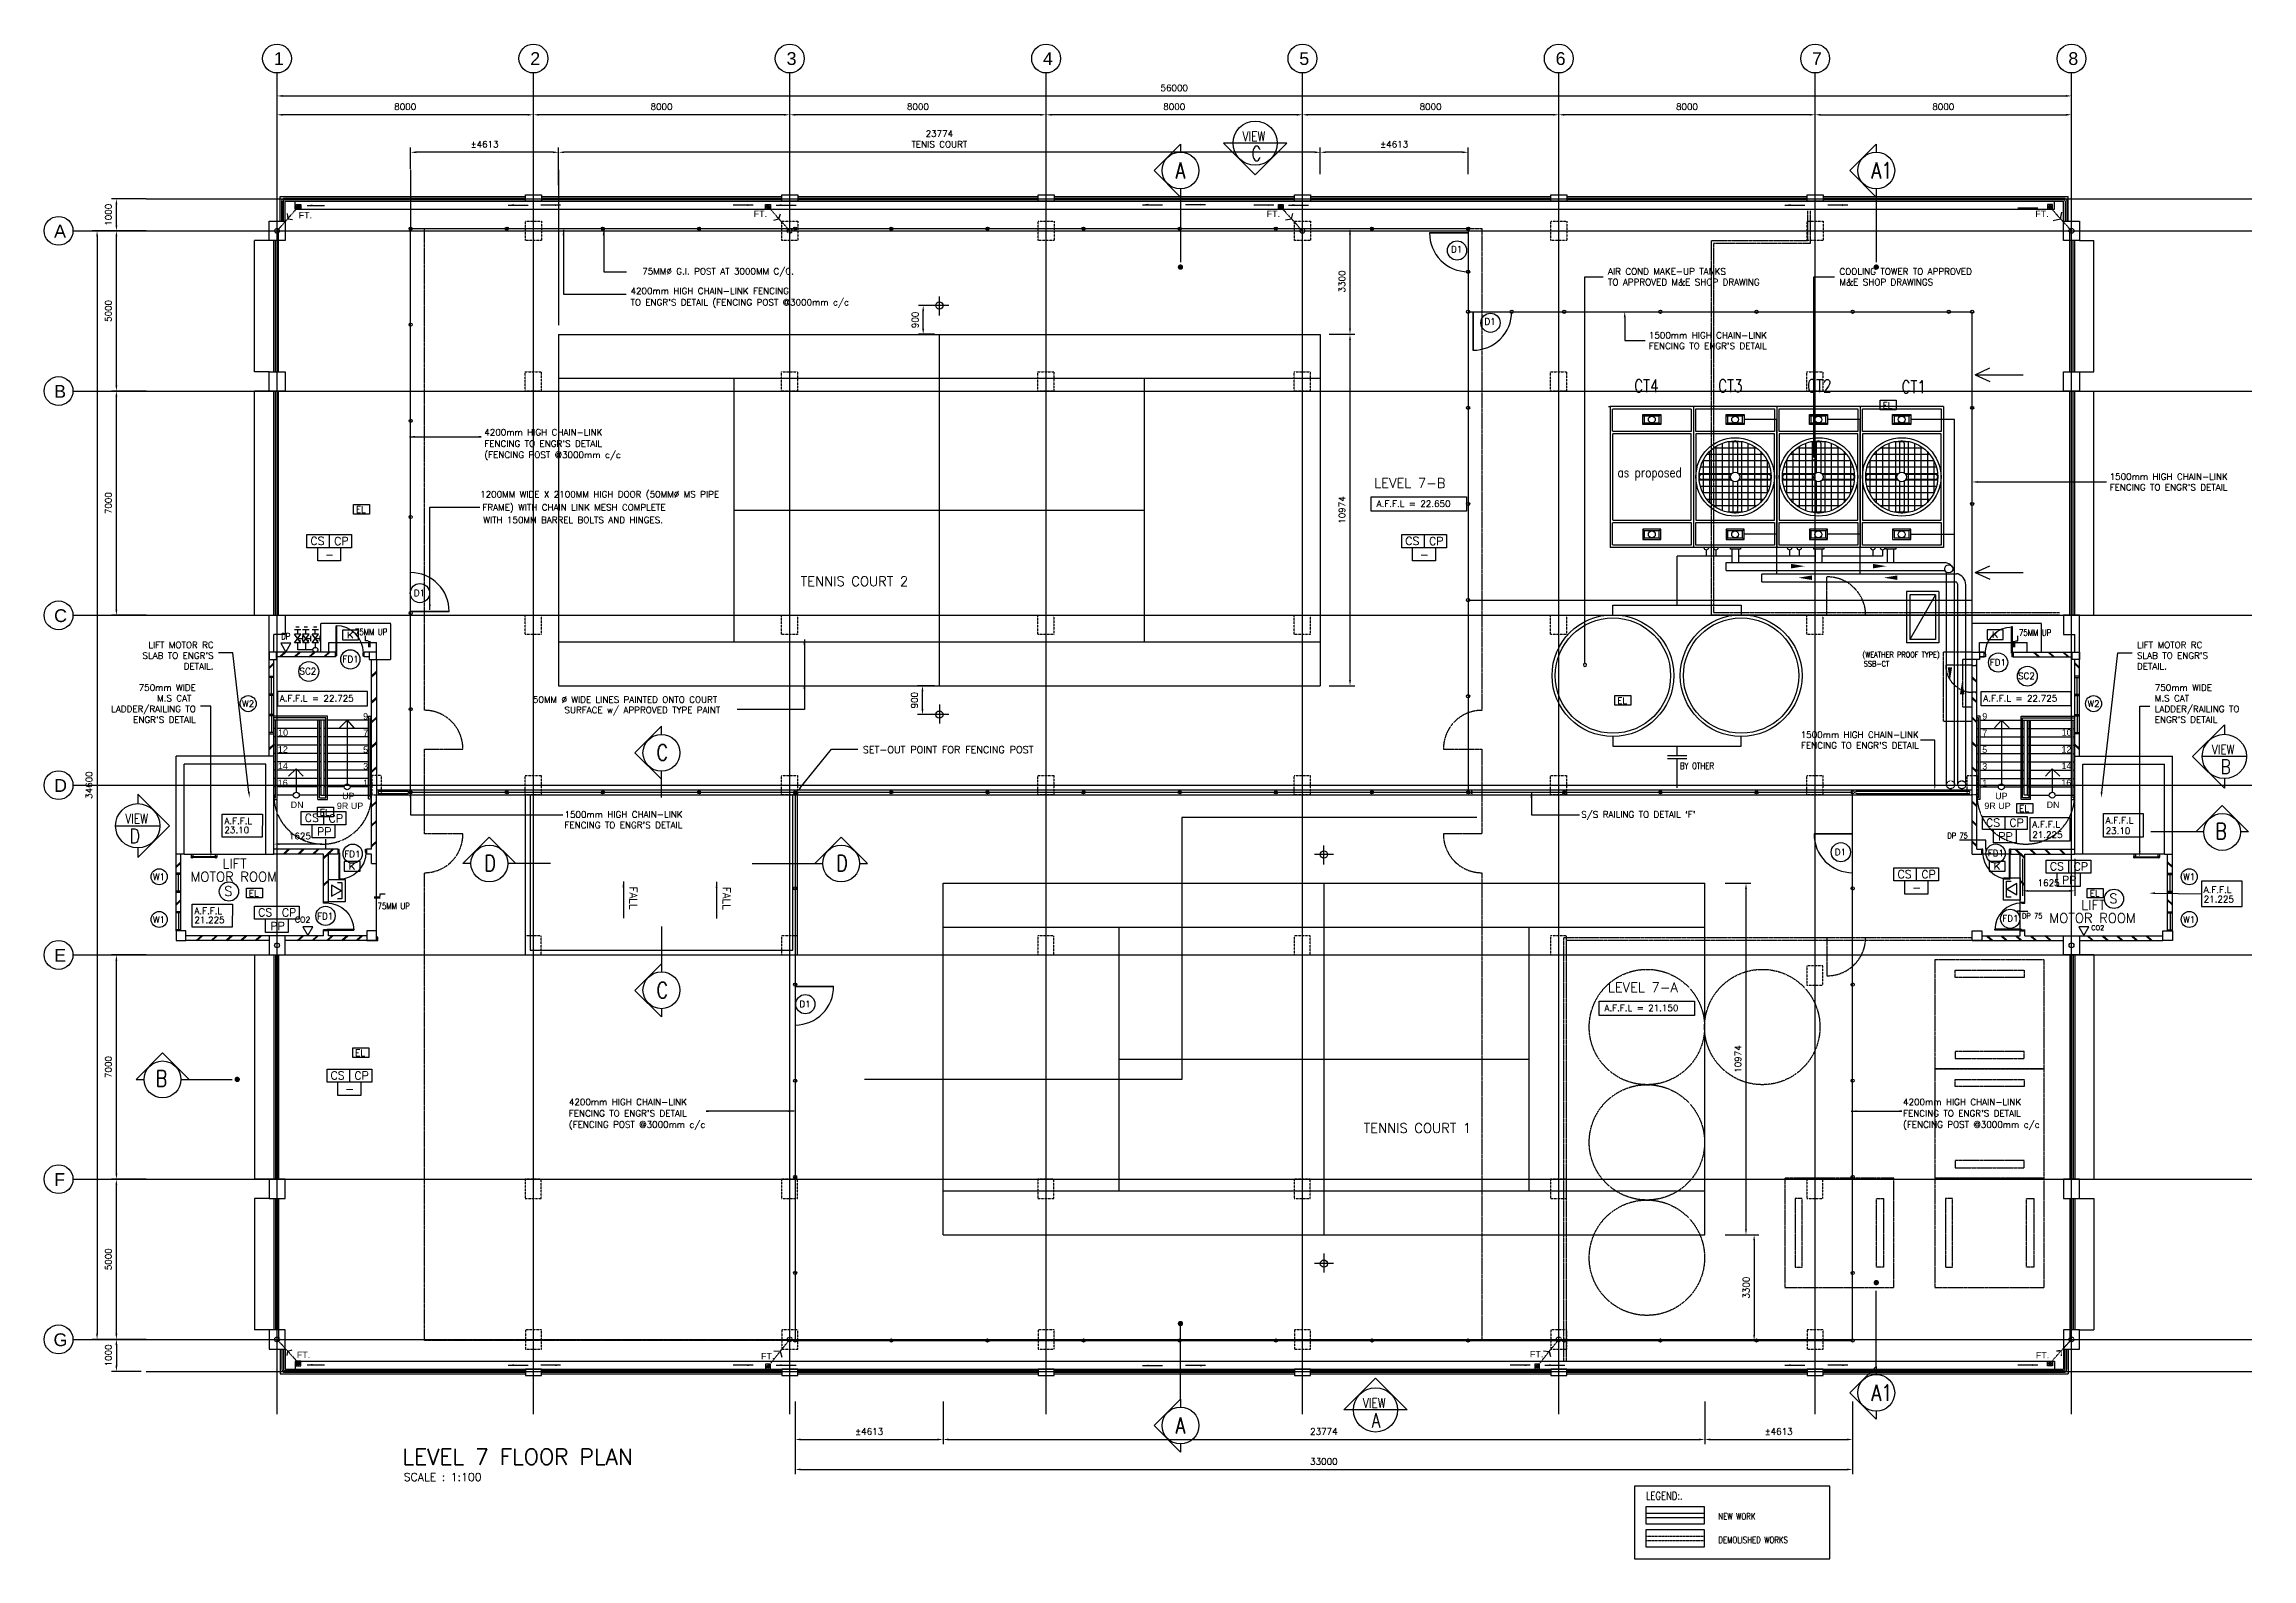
# Model space of a CAD drawing. Header units: millimetres. Extents: x -312260 to 194620, y -310600 to 21683.
# Drawn here: x 40052 to 108948, y -26069 to 21208 of the extents above; entities that cross this region are included whole.
import ezdxf
from ezdxf.enums import TextEntityAlignment as Align

# ---------------------------------------------------------------- set-up
doc = ezdxf.new("R2010")
doc.units = ezdxf.units.MM
doc.header["$LTSCALE"] = 5
doc.header["$MEASUREMENT"] = 0
doc.header["$PDMODE"] = 3
for name, pattern in [('CENTER', [2, 1.25, -0.25, 0.25, -0.25]), ('CENTER2', [1.125, 0.75, -0.125, 0.125, -0.125]), ('DASHDOT', [1, 0.5, -0.25, 0, -0.25]), ('DASHDOT2', [0.5, 0.25, -0.125, 0, -0.125]), ('DASHED', [0.75, 0.5, -0.25]), ('DASHED2', [0.375, 0.25, -0.125]), ('DASHEDX2', [1.5, 1, -0.5]), ('HIDDEN', [0.375, 0.25, -0.125]), ('HIDDEN2', [0.1875, 0.125, -0.0625])]:
    doc.linetypes.add(name, pattern=pattern)
for name, color, linetype in [('-ac', 2, 'Continuous'), ('-ACPIPE', 7, 'Continuous'), ('-FF', 240, 'Continuous'), ('-HR TEXT', 4, 'Continuous'), ('-WET RISER', 2, 'Continuous'), ('beam_p', 1, 'Continuous'), ('BOMBA', 7, 'Continuous'), ('col', 7, 'Continuous'), ('DEMOLISHED- ASBUILT', 8, 'DASHED2'), ('DIM', 7, 'Continuous'), ('DR', 1, 'Continuous'), ('DRAIN', 5, 'Continuous'), ('DW-T', 7, 'Continuous'), ('EL & K', 10, 'Continuous'), ('extension', 7, 'Continuous'), ('FE', 1, 'Fencing'), ('FIX', 5, 'Continuous'), ('GRID', 9, 'CENTER'), ('HORDING', 4, 'DASHDOT'), ('L', 1, 'Continuous'), ('LEG-T', 7, 'Continuous'), ('LINE', 7, 'Continuous'), ('parap', 7, 'Continuous'), ('RAIL', 1, 'Continuous'), ('RC', 3, 'Continuous'), ('RWDP', 1, 'Continuous'), ('SPEC', 7, 'Continuous'), ('T35', 2, 'Continuous'), ('TEXT', 7, 'Continuous'), ('wall', 2, 'Continuous'), ('WIN', 5, 'Continuous')]:
    doc.layers.add(name, color=color, linetype=linetype)
doc.styles.add('E', font='ROMANS.SHX', dxfattribs={"width": 0.9})
doc.styles.add('HELV', font='HELV.shx')
doc.styles.add('HELVL', font='HELVL.shx')
doc.styles.add('ROMANS', font='romans.shx', dxfattribs={"width": 0.9, "height": 450})
doc.styles.add('ROMS', font='romans.shx', dxfattribs={"width": 0.8, "height": 230})
doc.styles.add('S100', font='ROMANS.shx', dxfattribs={"height": 200})
doc.linetypes.add('Fencing', pattern='A,3,-1.5,["/",Standard,S=1.8,R=0,X=-0.8,Y=-0.8],-1.5', length=6)
doc.dimstyles.new('S100', dxfattribs={"dimscale": 0, "dimtxt": 150, "dimasz": 175, "dimexe": 150, "dimexo": 150, "dimgap": 150, "dimtad": 1, "dimdec": 0, "dimzin": 0, "dimdsep": 46, "dimtxsty": 'S100', "dimcen": 0, "dimdle": 100, "dimclrd": 5, "dimclre": 5, "dimclrt": 1, "dimaunit": 1, "dimadec": 0, "dimazin": 0, "dimtfac": 1, "dimtdec": 0, "dimtofl": 0, "dimtmove": 1, "dimatfit": 3, "dimfxl": 1, "dimtolj": 1, "dimtzin": 0, "dimarcsym": 0})

msp = doc.modelspace()

# ---------------------------------------------------------------- texts
at = {"layer": '-FF', "color": 2, "style": 'S100'}
for s, height, p in [('S', 300, (45671.5, -5377.6)), ('S', 300, (104499.3, -5607)), ('CO2', 180, (47874.1, -6207.7))]:
    msp.add_text(s, height=height, rotation=0, dxfattribs=at).set_placement(p)
at = {"layer": '-FF', "color": 7, "style": 'S100'}
msp.add_text('CO2', height=150, rotation=0, dxfattribs=at).set_placement((103936.2, -6446.7))
at = {"layer": '-HR TEXT', "color": 2, "style": 'ROMANS', "width": 0.8}
msp.add_text('DP', height=200, dxfattribs=at).set_placement((47448.2, 2625.3))
at = {"color": 1, "style": 'HELVL'}
for p in [(47992.4, 15767.3), (62194.3, 15810.8), (78200.9, 15810.8), (102192.7, 15810.8), (47935.4, -19799.1), (62421.1, -19841.3), (86418, -19778.4), (102206.3, -19811.5)]:
    msp.add_text('FT.', height=200, rotation=0, dxfattribs=at).set_placement(p)
at = {"layer": 'DW-T', "color": 7, "style": 'E'}
for s, p in [('D1', (83955.7, 14706.5)), ('D1', (84999.8, 12450.8)), ('D1', (51589.4, 3978.7)), ('FD1', (49360.6, 1913.1)), ('FD1', (100768.6, 1810.4)), ('FD1', (49417.9, -4168.9)), ('D1', (95933.1, -4108.7)), ('FD1', (100703.8, -4141.8)), ('FD1', (48568.4, -6110.2)), ('FD1', (101160, -6177.4)), ('D1', (63618.7, -8850.6))]:
    msp.add_text(s, height=200, dxfattribs=at).set_placement(p)
at = {"layer": 'EL & K', "color": 10, "style": 'ROMS'}
for p in [(97424.2, 9837.2), (49781.2, 6584), (89143.6, 618.2), (48653.2, -2868.1), (101684.6, -2748.5), (46439.3, -5397.8), (103887.9, -5399.6), (49757, -10374.6)]:
    msp.add_text('EL', height=200, dxfattribs=at).set_placement(p)
at = {"layer": 'EL & K', "color": 10, "style": 'ROMS', "width": 1.2}
for p in [(49501.8, 2665), (100829.7, 2678.6), (49551.9, -4557.8), (100887.4, -4557.8)]:
    msp.add_text('K', height=200, dxfattribs=at).set_placement(p)
at = {"layer": 'GRID', "color": 3, "linetype": 'ByBlock', "style": 'HELV'}
for s, p in [('1', (47220.8, 20557.7)), ('2', (55220.8, 20557.7)), ('3', (63220.8, 20557.7)), ('4', (71220.8, 20557.7)), ('5', (79220.8, 20557.7)), ('6', (87220.8, 20557.7)), ('7', (95220.8, 20557.7)), ('8', (103220.8, 20557.7))]:
    msp.add_text(s, height=400, dxfattribs=at).set_placement(p)
at = {"layer": 'GRID', "color": 3, "linetype": 'ByBlock', "ltscale": 2, "style": 'HELV'}
for s, p in [('A', (40361.6, 15170.1)), ('B', (40361.6, 10170.1)), ('C', (40361.6, 3170.1)), ('D', (40361.6, -2129.9)), ('E', (40361.6, -7429.9)), ('F', (40361.6, -14429.9)), ('G', (40343.8, -19429.9))]:
    msp.add_text(s, height=400, dxfattribs=at).set_placement(p)
at = {"layer": 'HORDING', "color": 3, "linetype": 'Continuous', "style": 'ROMANS', "width": 0.8}
msp.add_text('LEGEND:.', height=240, dxfattribs=at).set_placement((90040.6, -24221.6))
at = {"layer": 'LEG-T', "color": 2, "ltscale": 10, "style": 'S100'}
for s, p in [('CS', (48580.5, 5702.1, 1943.7)), ('CP', (49327.4, 5696.4, 1943.7)), ('CS', (82748.6, 5702.1, 1943.7)), ('CP', (83495.4, 5696.4, 1943.7)), ('-', (48956.7, 5280.4, 1943.7)), ('-', (83124.8, 5280.4, 1943.7)), ('CS', (48404.3, -2941.6, 1943.7)), ('PP', (48790.9, -3369.3, 1943.7)), ('CP', (49154.3, -2958.8, 1943.7)), ('CS', (100873.3, -3090.8, 1943.7)), ('PP', (101259.9, -3518.5, 1943.7)), ('CP', (101604.9, -3092.7, 1943.7)), ('CS', (98111.4, -4697.7, 1943.7)), ('CP', (98858.3, -4703.4, 1943.7)), ('CS', (102863.9, -4454.4, 1943.7)), ('PP', (103250.5, -4882.1, 1943.7)), ('CP', (103610.8, -4460.1, 1943.7)), ('-', (98487.6, -5119.4, 1943.7)), ('CS', (46949.9, -5890.2, 1943.7)), ('PP', (47336.5, -6317.9, 1943.7)), ('CP', (47696.7, -5895.9, 1943.7)), ('CS', (49210.9, -10979.5, 1943.7)), ('CP', (49957.8, -10985.2, 1943.7)), ('-', (49587.1, -11401.2, 1943.7))]:
    msp.add_text(s, height=250, dxfattribs=at).set_placement(p, align=Align.MIDDLE)
at = {"layer": 'LINE', "color": 1, "style": 'S100'}
for p in [(58317.9, -5082.6), (61227.9, -5092.4)]:
    msp.add_text('FALL', height=240, rotation=270, dxfattribs=at).set_placement(p)
at = {"layer": 'LINE', "color": 7, "style": 'ROMANS', "width": 0.8}
for s, p in [('NEW WORK', (92298.4, -24844.6)), ('DEMOLISHED WORKS', (92298.4, -25576.5))]:
    msp.add_text(s, height=200, dxfattribs=at).set_placement(p)
at = {"layer": 'SPEC', "color": 0, "linetype": 'ByBlock', "style": 'S100'}
for s, p in [("TO ENGR'S DETAIL (FENCING POST @3000mm c/c", (58350.2, 13049.6)), ('4200mm HIGH CHAIN-LINK FENCING', (58350.2, 13403.9)), ('4200mm HIGH CHAIN-LINK', (53788.3, 8993.6)), ("FENCING TO ENGR'S DETAIL", (53788.3, 8639.3)), ('(FENCING POST @3000mm c/c', (53788.3, 8291.5)), ('1200MM WIDE X 2100MM HIGH DOOR (50MM%%C MS PIPE ', (53658.4, 7058.3)), ('FRAME) WITH CHAIN LINK MESH COMPLETE ', (53729.4, 6650.3)), ('WITH 150MM BARREL BOLTS AND HINGES.', (53757.8, 6258.3)), ('4200mm HIGH CHAIN-LINK', (56427.2, -11909.7)), ('4200mm HIGH CHAIN-LINK', (98063.5, -11909.7)), ("FENCING TO ENGR'S DETAIL", (56427.2, -12264)), ('(FENCING POST @3000mm c/c', (56427.2, -12611.8)), ("FENCING TO ENGR'S DETAIL", (98063.5, -12264)), ('(FENCING POST @3000mm c/c', (98063.5, -12611.8))]:
    msp.add_text(s, height=200, dxfattribs=at).set_placement(p)
at = {"layer": 'SPEC', "style": 'S100'}
for s, p in [('1500mm HIGH CHAIN-LINK', (56290.5, -2934.9)), ("S/S RAILING TO DETAIL `F'", (88020.6, -2934.9)), ("FENCING TO ENGR'S DETAIL", (56290.5, -3267.2))]:
    msp.add_text(s, height=200, dxfattribs=at).set_placement(p)
at = {"layer": 'SPEC', "color": 0, "linetype": 'ByBlock', "char_height": 200, "attachment_point": 5, "style": 'S100'}
for s, insert in [('75MM%%C G.I. POST AT 3000MM C/C. ', (61080.9, 14084.8)), ('50MM %%C WIDE LINES PAINTED ONTO COURT', (58180.3, 751.1)), ('SURFACE w/ APPROVED TYPE PAINT', (58719.2, 390.1))]:
    msp.add_mtext(s, dxfattribs=dict(at, insert=insert))
at = {"layer": 'TEXT', "color": 2, "style": 'E', "width": 0.8}
for s, height, p in [('VIEW', 300, (77451.1, 18183.3)), ('C', 450, (77720.5, 17569.8)), ('VIEW', 300, (107697.6, -956.6)), ('B', 450, (107967, -1570)), ('VIEW', 300, (42585.8, -3120.5)), ('D', 450, (42716.4, -3734)), ('VIEW', 300, (81206.4, -21353.8)), ('A', 450, (81475.8, -21967.2))]:
    msp.add_text(s, height=height, dxfattribs=at).set_placement(p)
at = {"layer": 'TEXT', "color": 4, "style": 'E', "width": 0.8}
for s, p in [('A', (75362.5, 17016.4)), ('A1', (97076.5, 17016.4)), ('C', (59163.4, -1151.8)), ('B', (107805.8, -3604.5)), ('D', (53789.6, -4605.8)), ('D', (64771.7, -4605.8)), ('C', (59163.4, -8569.6)), ('B', (43533.3, -11326.7)), ('A1', (97076.5, -21133)), ('A', (75362.5, -22154.1)), ('A', (75362.5, -22154.1))]:
    msp.add_text(s, height=500, dxfattribs=at).set_placement(p)
at = {"layer": 'TEXT', "color": 3, "style": 'S100'}
for s, p in [('LEVEL 7-B', (81559.4, 7356.6)), ('MOTOR ROOM', (44617.2, -4928.3)), ('LIFT', (45612.9, -4520.6)), ('LIFT', (103623.3, -5811.5)), ('MOTOR ROOM', (102627.6, -6219.1)), ('LEVEL 7-A', (88848.1, -8380.1))]:
    msp.add_text(s, height=300, rotation=0, dxfattribs=at).set_placement(p)
at = {"layer": 'TEXT', "color": 2, "style": 'S100'}
for s, p in [('A.F.F.L = 22.650', (81635.3, 6762.8)), ('A.F.F.L = 22.725', (47405.8, 687.7)), ('A.F.F.L = 22.725', (100567.7, 687.7)), ('A.F.F.L ', (45676.7, -3135.8)), ('23.10', (45676.7, -3419.9)), ('A.F.F.L', (102096.5, -3239.7)), ('21.225', (102096.5, -3568.4)), ('A.F.F.L', (104384.8, -3116.1)), ('23.10', (104384.8, -3444.7)), ('A.F.F.L', (107445.3, -5286)), ('21.225', (107445.3, -5578.3)), ('A.F.F.L ', (44740.2, -5943.3)), ('21.225', (44740.2, -6227.4)), ('A.F.F.L = 21.150', (88746.2, -8973.9))]:
    msp.add_text(s, height=200, rotation=0, dxfattribs=at).set_placement(p)
at = {"layer": 'TEXT', "color": 2, "style": 'E'}
for s, p in [('TENNIS COURT 2', (63658.7, 4294.2)), ('TENNIS COURT 1', (81228.8, -12773.4))]:
    msp.add_text(s, height=300, dxfattribs=at).set_placement(p)
at = {"layer": 'TEXT', "color": 7, "width": 0.8}
for s, height, style, p in [('75MM UP', 200, 'E', (49751.7, 2763.7)), ('75MM UP', 200, 'E', (101679.7, 2742.1)), ('DP 75', 170, 'S100', (99448.9, -3582.1)), ('75MM UP', 200, 'E', (50456.1, -5793.9)), ('DP 75', 170, 'S100', (101776.2, -6084.8))]:
    msp.add_text(s, height=height, dxfattribs=dict(at, style=style)).set_placement(p)
at = {"layer": 'TEXT', "color": 7}
for s, height, style, p in [('SC2', 200, 'E', (48020.4, 1538.4)), ('SC2', 200, 'E', (101651.7, 1390.3)), ('W2', 200, 'E', (46228.2, 520.5)), ('W2', 200, 'E', (103819.3, 520.5)), ('W1', 200, 'E', (43449.9, -4882.7)), ('W1', 200, 'E', (106803.2, -4882.7)), ('W1', 200, 'E', (43449.9, -6215.6)), ('W1', 200, 'E', (106803.2, -6215.6)), ('SCALE : 1:100', 250, 'S100', (51272.4, -23639.2))]:
    msp.add_text(s, height=height, dxfattribs=dict(at, style=style)).set_placement(p)
at = {"layer": 'TEXT', "color": 1, "style": 'HELVL'}
for s, p in [('9', (50005.6, 128)), ('9', (100534.4, 128)), ('10', (47352.4, -379.1)), ('7', (50005.6, -392)), ('7', (100534.4, -392)), ('10', (103012.9, -379.1)), ('12', (47346.5, -902.8)), ('14', (47347.4, -1420)), ('3', (50005.6, -1432)), ('5', (50005.6, -912)), ('3', (100534.4, -1432)), ('5', (100534.4, -912)), ('12', (103007.1, -902.8)), ('14', (103008, -1420)), ('16', (47341.4, -1945.8)), ('1', (50005.6, -1952)), ('1', (100534.4, -1952)), ('16', (103002, -1945.8)), ('9R UP', (49186.8, -2665.2)), ('9R UP', (100599.6, -2665.2))]:
    msp.add_text(s, height=200, rotation=0, dxfattribs=at).set_placement(p)
at = {"layer": 'TEXT', "style": 'HELVL'}
for s, p in [('DN', (47744.2, -2632.8)), ('UP', (49351.5, -2358.3)), ('UP', (100937.7, -2358.3)), ('DN', (102542.7, -2632.8))]:
    msp.add_text(s, height=200, rotation=0, dxfattribs=at).set_placement(p)
at = {"layer": 'TEXT', "color": 3, "style": 'S100'}
msp.add_text('LEVEL 7 FLOOR PLAN', height=500, dxfattribs=at).set_placement((51230.1, -23130))
at = {"layer": 'wall', "color": 7, "char_height": 200, "style": 'S100'}
for s, insert, attachment_point in [('\\A1;AIR COND MAKE-UP TANKS\\PTO APPROVED M&E SHOP DRAWING', (88856.6, 13679.7), 7), ('\\A1;COOLING TOWER TO APPROVED\\PM&E SHOP DRAWINGS', (96078.7, 13679.7), 7), ("\\A1;1500mm HIGH CHAIN-LINK\\PFENCING TO ENGR'S DETAIL", (90130.8, 11688.1), 7), ("\\A1;1500mm HIGH CHAIN-LINK\\PFENCING TO ENGR'S DETAIL", (104511, 7276.2), 7), ("\\A1;1500mm HIGH CHAIN-LINK\\PFENCING TO ENGR'S DETAIL", (98554.4, -780.1), 9)]:
    msp.add_mtext(s, dxfattribs=dict(at, insert=insert, attachment_point=attachment_point))
at = {"layer": 'wall', "color": 1, "char_height": 200, "style": 'S100'}
for s, insert, width, attachment_point in [("\\A1;LIFT MOTOR RC SLAB TO ENGR'S DETAIL.", (45340.8, 1690.2), 3000, 9), ("\\A1;LIFT MOTOR RC SLAB TO ENGR'S DETAIL.", (105363, 1690.2), 3000, 7), ("\\A1;750mm WIDE\\PM.S CAT  LADDER/RAILING TO ENGR'S DETAIL", (44784.6, 24.7), 3500, 9), ("\\A1;750mm WIDE\\PM.S CAT  LADDER/RAILING TO ENGR'S DETAIL", (105919.2, 24.7), 3500, 7)]:
    msp.add_mtext(s, dxfattribs=dict(at, insert=insert, width=width, attachment_point=attachment_point))
at = {"layer": 'wall', "color": 2, "insert": (65599.3, -920), "char_height": 220, "attachment_point": 7, "style": 'S100'}
msp.add_mtext('\\A1;SET-OUT POINT FOR FENCING POST', dxfattribs=at)

# ---------------------------------------------------------------- blocks, each defined once
blk = doc.blocks.new('FT')
at = {"layer": 'FIX', "color": 6, "linetype": 'Continuous'}
for p, q in [((-102916, 3485), (-102974, 3542)), ((-102947, 3489), (-102969, 3511)), ((-102897, 3492), (-102966, 3561)), ((-102883, 3505), (-102953, 3575)), ((-102875, 3524), (-102934, 3583)), ((-102878, 3553), (-102905, 3580))]:
    blk.add_line(p, q, dxfattribs=at)
blk.add_lwpolyline([(-102849, 3609), (-102999, 3609), (-102999, 3459), (-102849, 3459)], close=True, dxfattribs=at)
blk.add_circle((-102924, 3534), 50, dxfattribs=at)
blk = doc.blocks.new('*D37')
at = {"layer": 'DEFPOINTS', "color": 0}
for p in [(87319, 19004), (87319, 19004), (95319, 17546)]:
    blk.add_point(p, dxfattribs=at)
at = {"layer": 'DIM', "color": 5, "lineweight": -2}
for p, q in [((95144, 19004), (87494, 19004)), ((95319, 17696), (95319, 19154))]:
    blk.add_line(p, q, dxfattribs=at)
at = {"layer": 'DIM', "color": 5}
for points in [[(87494, 19033), (87494, 18974), (87319, 19004)], [(95144, 19033), (95144, 18974), (95319, 19004)]]:
    blk.add_solid(points, dxfattribs=at)
at = {"layer": 'DIM', "color": 1, "insert": (91319, 19254), "char_height": 200, "attachment_point": 5, "style": 'S100'}
blk.add_mtext('\\A1;8000', dxfattribs=at)
blk = doc.blocks.new('*D38')
at = {"layer": 'DEFPOINTS', "color": 0}
for p in [(79319, 19004), (79319, 19004), (87319, 19004)]:
    blk.add_point(p, dxfattribs=at)
at = {"layer": 'DIM', "color": 5, "lineweight": -2}
blk.add_line((87144, 19004), (79494, 19004), dxfattribs=at)
at = {"layer": 'DIM', "color": 5}
for points in [[(79494, 19033), (79494, 18974), (79319, 19004)], [(87144, 19033), (87144, 18974), (87319, 19004)]]:
    blk.add_solid(points, dxfattribs=at)
at = {"layer": 'DIM', "color": 1, "insert": (83319, 19254), "char_height": 200, "attachment_point": 5, "style": 'S100'}
blk.add_mtext('\\A1;8000', dxfattribs=at)
blk = doc.blocks.new('*D39')
at = {"layer": 'DEFPOINTS', "color": 0}
for p in [(71319, 19004), (71319, 19004), (79319, 19004)]:
    blk.add_point(p, dxfattribs=at)
at = {"layer": 'DIM', "color": 5, "lineweight": -2}
blk.add_line((79144, 19004), (71494, 19004), dxfattribs=at)
at = {"layer": 'DIM', "color": 5}
for points in [[(71494, 19033), (71494, 18974), (71319, 19004)], [(79144, 19033), (79144, 18974), (79319, 19004)]]:
    blk.add_solid(points, dxfattribs=at)
at = {"layer": 'DIM', "color": 1, "insert": (75319, 19254), "char_height": 200, "attachment_point": 5, "style": 'S100'}
blk.add_mtext('\\A1;8000', dxfattribs=at)
blk = doc.blocks.new('*D40')
at = {"layer": 'DEFPOINTS', "color": 0}
for p in [(63319, 19004), (63319, 19004), (71319, 19004)]:
    blk.add_point(p, dxfattribs=at)
at = {"layer": 'DIM', "color": 5, "lineweight": -2}
blk.add_line((71144, 19004), (63494, 19004), dxfattribs=at)
at = {"layer": 'DIM', "color": 5}
for points in [[(63494, 19033), (63494, 18974), (63319, 19004)], [(71144, 19033), (71144, 18974), (71319, 19004)]]:
    blk.add_solid(points, dxfattribs=at)
at = {"layer": 'DIM', "color": 1, "insert": (67319, 19254), "char_height": 200, "attachment_point": 5, "style": 'S100'}
blk.add_mtext('\\A1;8000', dxfattribs=at)
blk = doc.blocks.new('*D41')
at = {"layer": 'DEFPOINTS', "color": 0}
for p in [(55319, 19004), (55319, 19004), (63319, 19004)]:
    blk.add_point(p, dxfattribs=at)
at = {"layer": 'DIM', "color": 5, "lineweight": -2}
blk.add_line((63144, 19004), (55494, 19004), dxfattribs=at)
at = {"layer": 'DIM', "color": 5}
for points in [[(55494, 19033), (55494, 18974), (55319, 19004)], [(63144, 19033), (63144, 18974), (63319, 19004)]]:
    blk.add_solid(points, dxfattribs=at)
at = {"layer": 'DIM', "color": 1, "insert": (59319, 19254), "char_height": 200, "attachment_point": 5, "style": 'S100'}
blk.add_mtext('\\A1;8000', dxfattribs=at)
blk = doc.blocks.new('*D42')
at = {"layer": 'DEFPOINTS', "color": 0}
for p in [(47319, 19004), (47319, 19004), (55319, 19004)]:
    blk.add_point(p, dxfattribs=at)
at = {"layer": 'DIM', "color": 5, "lineweight": -2}
blk.add_line((55144, 19004), (47494, 19004), dxfattribs=at)
at = {"layer": 'DIM', "color": 5}
for points in [[(47494, 19033), (47494, 18974), (47319, 19004)], [(55144, 19033), (55144, 18974), (55319, 19004)]]:
    blk.add_solid(points, dxfattribs=at)
at = {"layer": 'DIM', "color": 1, "insert": (51319, 19254), "char_height": 200, "attachment_point": 5, "style": 'S100'}
blk.add_mtext('\\A1;8000', dxfattribs=at)
blk = doc.blocks.new('*D43')
at = {"layer": 'DEFPOINTS', "color": 0}
for p in [(103319, 19592), (47319, 17225), (103319, 17225)]:
    blk.add_point(p, dxfattribs=at)
at = {"layer": 'DIM', "color": 5, "lineweight": -2}
for p, q in [((47319, 17375), (47319, 19742)), ((47494, 19592), (103144, 19592)), ((103319, 17375), (103319, 19742))]:
    blk.add_line(p, q, dxfattribs=at)
at = {"layer": 'DIM', "color": 5}
for points in [[(47494, 19621), (47494, 19562), (47319, 19592)], [(103144, 19621), (103144, 19562), (103319, 19592)]]:
    blk.add_solid(points, dxfattribs=at)
at = {"layer": 'DIM', "color": 1, "insert": (75319, 19842), "char_height": 200, "attachment_point": 5, "style": 'S100'}
blk.add_mtext('\\A1;56000', dxfattribs=at)
blk = doc.blocks.new('*D44')
at = {"layer": 'DEFPOINTS', "color": 0}
for p in [(103319, 19004), (95319, 17546), (103319, 17546)]:
    blk.add_point(p, dxfattribs=at)
at = {"layer": 'DIM', "color": 5, "lineweight": -2}
for p, q in [((95319, 17696), (95319, 19154)), ((95494, 19004), (103144, 19004)), ((103319, 17696), (103319, 19154))]:
    blk.add_line(p, q, dxfattribs=at)
at = {"layer": 'DIM', "color": 5}
for points in [[(95494, 19033), (95494, 18974), (95319, 19004)], [(103144, 19033), (103144, 18974), (103319, 19004)]]:
    blk.add_solid(points, dxfattribs=at)
at = {"layer": 'DIM', "color": 1, "insert": (99319, 19254), "char_height": 200, "attachment_point": 5, "style": 'S100'}
blk.add_mtext('\\A1;8000', dxfattribs=at)
blk = doc.blocks.new('*D45')
at = {"layer": 'DEFPOINTS', "color": 0}
for p in [(42306, -14219), (43381, -14219), (43381, -19219)]:
    blk.add_point(p, dxfattribs=at)
at = {"layer": 'DIM', "color": 5, "lineweight": -2}
for p, q in [((43231, -14219), (42156, -14219)), ((42306, -19044), (42306, -14394)), ((43231, -19219), (42156, -19219))]:
    blk.add_line(p, q, dxfattribs=at)
at = {"layer": 'DIM', "color": 5}
for points in [[(42277, -14394), (42335, -14394), (42306, -14219)], [(42277, -19044), (42335, -19044), (42306, -19219)]]:
    blk.add_solid(points, dxfattribs=at)
at = {"layer": 'DIM', "color": 1, "insert": (42056, -16719), "char_height": 200, "attachment_point": 5, "rotation": 90, "style": 'S100'}
blk.add_mtext('\\A1;5000', dxfattribs=at)
blk = doc.blocks.new('*D46')
at = {"layer": 'DEFPOINTS', "color": 0}
for p in [(42306, -7219), (43381, -7219), (43381, -14219)]:
    blk.add_point(p, dxfattribs=at)
at = {"layer": 'DIM', "color": 5, "lineweight": -2}
for p, q in [((43231, -7219), (42156, -7219)), ((42306, -14044), (42306, -7394)), ((43231, -14219), (42156, -14219))]:
    blk.add_line(p, q, dxfattribs=at)
at = {"layer": 'DIM', "color": 5}
for points in [[(42277, -7394), (42335, -7394), (42306, -7219)], [(42277, -14044), (42335, -14044), (42306, -14219)]]:
    blk.add_solid(points, dxfattribs=at)
at = {"layer": 'DIM', "color": 1, "insert": (42056, -10719), "char_height": 200, "attachment_point": 5, "rotation": 90, "style": 'S100'}
blk.add_mtext('\\A1;7000', dxfattribs=at)
blk = doc.blocks.new('*D47')
at = {"layer": 'DEFPOINTS', "color": 0}
for p in [(42306, 10381), (43381, 10381), (43381, 3381)]:
    blk.add_point(p, dxfattribs=at)
at = {"layer": 'DIM', "color": 5, "lineweight": -2}
for p, q in [((43231, 10381), (42156, 10381)), ((42306, 3556), (42306, 10206)), ((43231, 3381), (42156, 3381))]:
    blk.add_line(p, q, dxfattribs=at)
at = {"layer": 'DIM', "color": 5}
for points in [[(42277, 10206), (42335, 10206), (42306, 10381)], [(42277, 3556), (42335, 3556), (42306, 3381)]]:
    blk.add_solid(points, dxfattribs=at)
at = {"layer": 'DIM', "color": 1, "insert": (42056, 6881), "char_height": 200, "attachment_point": 5, "rotation": 90, "style": 'S100'}
blk.add_mtext('\\A1;7000', dxfattribs=at)
blk = doc.blocks.new('*D48')
at = {"layer": 'DEFPOINTS', "color": 0}
for p in [(42306, 15381), (43381, 15381), (43381, 10381)]:
    blk.add_point(p, dxfattribs=at)
at = {"layer": 'DIM', "color": 5, "lineweight": -2}
for p, q in [((43231, 15381), (42156, 15381)), ((42306, 10556), (42306, 15206)), ((43231, 10381), (42156, 10381))]:
    blk.add_line(p, q, dxfattribs=at)
at = {"layer": 'DIM', "color": 5}
for points in [[(42277, 15206), (42335, 15206), (42306, 15381)], [(42277, 10556), (42335, 10556), (42306, 10381)]]:
    blk.add_solid(points, dxfattribs=at)
at = {"layer": 'DIM', "color": 1, "insert": (42056, 12881), "char_height": 200, "attachment_point": 5, "rotation": 90, "style": 'S100'}
blk.add_mtext('\\A1;5000', dxfattribs=at)
blk = doc.blocks.new('*D49')
at = {"layer": 'DEFPOINTS', "color": 0}
for p in [(43381, 15381), (41703, -19219), (43381, -19219)]:
    blk.add_point(p, dxfattribs=at)
at = {"layer": 'DIM', "color": 5, "lineweight": -2}
for p, q in [((43231, 15381), (41553, 15381)), ((41703, 15206), (41703, -19044)), ((43231, -19219), (41553, -19219))]:
    blk.add_line(p, q, dxfattribs=at)
at = {"layer": 'DIM', "color": 5}
for points in [[(41674, 15206), (41732, 15206), (41703, 15381)], [(41674, -19044), (41732, -19044), (41703, -19219)]]:
    blk.add_solid(points, dxfattribs=at)
at = {"layer": 'DIM', "color": 1, "insert": (41453, -1919), "char_height": 200, "attachment_point": 5, "rotation": 90, "style": 'S100'}
blk.add_mtext('\\A1;34600', dxfattribs=at)
blk = doc.blocks.new('*D50')
at = {"layer": 'DEFPOINTS', "color": 0}
for p in [(42306, 16381), (43381, 16381), (43381, 15381)]:
    blk.add_point(p, dxfattribs=at)
at = {"layer": 'DIM', "color": 5, "lineweight": -2}
for p, q in [((43231, 16381), (42156, 16381)), ((42306, 15556), (42306, 16206)), ((43231, 15381), (42156, 15381))]:
    blk.add_line(p, q, dxfattribs=at)
at = {"layer": 'DIM', "color": 5}
for points in [[(42277, 16206), (42335, 16206), (42306, 16381)], [(42277, 15556), (42335, 15556), (42306, 15381)]]:
    blk.add_solid(points, dxfattribs=at)
at = {"layer": 'DIM', "color": 1, "insert": (42056, 15881), "char_height": 200, "attachment_point": 5, "rotation": 90, "style": 'S100'}
blk.add_mtext('\\A1;1000', dxfattribs=at)
blk = doc.blocks.new('*D51')
at = {"layer": 'DEFPOINTS', "color": 0}
for p in [(92365, -4984), (92365, -15954), (93161, -15954)]:
    blk.add_point(p, dxfattribs=at)
at = {"layer": 'DIM', "color": 5, "lineweight": -2}
for p, q in [((92515, -4984), (93311, -4984)), ((93161, -5159), (93161, -15779)), ((92515, -15954), (93311, -15954))]:
    blk.add_line(p, q, dxfattribs=at)
at = {"layer": 'DIM', "color": 5}
for points in [[(93132, -5159), (93190, -5159), (93161, -4984)], [(93132, -15779), (93190, -15779), (93161, -15954)]]:
    blk.add_solid(points, dxfattribs=at)
at = {"layer": 'DIM', "color": 1, "insert": (92911, -10469), "char_height": 200, "attachment_point": 5, "rotation": 90, "style": 'S100'}
blk.add_mtext('\\A1;10974', dxfattribs=at)
blk = doc.blocks.new('*D52')
at = {"layer": 'DEFPOINTS', "color": 0}
for p in [(80008, 12151), (80804, 12151), (80008, 1181)]:
    blk.add_point(p, dxfattribs=at)
at = {"layer": 'DIM', "color": 5, "lineweight": -2}
for p, q in [((80158, 12151), (80954, 12151)), ((80804, 1356), (80804, 11976)), ((80158, 1181), (80954, 1181))]:
    blk.add_line(p, q, dxfattribs=at)
at = {"layer": 'DIM', "color": 5}
for points in [[(80774, 11976), (80833, 11976), (80804, 12151)], [(80774, 1356), (80833, 1356), (80804, 1181)]]:
    blk.add_solid(points, dxfattribs=at)
at = {"layer": 'DIM', "color": 1, "insert": (80554, 6666), "char_height": 200, "attachment_point": 5, "rotation": 90, "style": 'S100'}
blk.add_mtext('\\A1;10974', dxfattribs=at)
blk = doc.blocks.new('*D53')
at = {"layer": 'DEFPOINTS', "color": 0}
for p in [(80008, 15451), (80804, 15451), (80008, 12151)]:
    blk.add_point(p, dxfattribs=at)
at = {"layer": 'DIM', "color": 5, "lineweight": -2}
for p, q in [((80158, 15451), (80954, 15451)), ((80804, 12326), (80804, 15276)), ((80158, 12151), (80954, 12151))]:
    blk.add_line(p, q, dxfattribs=at)
at = {"layer": 'DIM', "color": 5}
for points in [[(80774, 15276), (80833, 15276), (80804, 15451)], [(80774, 12326), (80833, 12326), (80804, 12151)]]:
    blk.add_solid(points, dxfattribs=at)
at = {"layer": 'DIM', "color": 1, "insert": (80554, 13801), "char_height": 200, "attachment_point": 5, "rotation": 90, "style": 'S100'}
blk.add_mtext('\\A1;3300', dxfattribs=at)
blk = doc.blocks.new('*D54')
at = {"layer": 'DEFPOINTS', "color": 0}
for p in [(79874, 17833), (79874, 17005), (84489, 17005)]:
    blk.add_point(p, dxfattribs=at)
at = {"layer": 'DIM', "color": 5, "lineweight": -2}
for p, q in [((79874, 17155), (79874, 17983)), ((84489, 17155), (84489, 17983)), ((84314, 17833), (80049, 17833))]:
    blk.add_line(p, q, dxfattribs=at)
at = {"layer": 'DIM', "color": 5}
for points in [[(80049, 17862), (80049, 17804), (79874, 17833)], [(84314, 17862), (84314, 17804), (84489, 17833)]]:
    blk.add_solid(points, dxfattribs=at)
at = {"layer": 'DIM', "color": 1, "insert": (82181, 18083), "char_height": 200, "attachment_point": 5, "style": 'S100'}
blk.add_mtext('\\A1;%%P4613', dxfattribs=at)
blk = doc.blocks.new('*D55')
at = {"layer": 'DEFPOINTS', "color": 0}
for p in [(56104, 17833), (79874, 17833), (56104, 16656)]:
    blk.add_point(p, dxfattribs=at)
at = {"layer": 'DIM', "color": 5, "lineweight": -2}
for p, q in [((56104, 16806), (56104, 17983)), ((79699, 17833), (56279, 17833))]:
    blk.add_line(p, q, dxfattribs=at)
at = {"layer": 'DIM', "color": 5}
for points in [[(56279, 17862), (56279, 17804), (56104, 17833)], [(79699, 17862), (79699, 17804), (79874, 17833)]]:
    blk.add_solid(points, dxfattribs=at)
at = {"layer": 'DIM', "color": 1, "insert": (67989, 18249), "char_height": 200, "attachment_point": 5, "style": 'S100'}
blk.add_mtext('\\A1;23774\\PTENIS COURT', dxfattribs=at)
blk = doc.blocks.new('*D56')
at = {"layer": 'DEFPOINTS', "color": 0}
for p in [(51489, 17833), (51489, 17155), (56104, 17155)]:
    blk.add_point(p, dxfattribs=at)
at = {"layer": 'DIM', "color": 5, "lineweight": -2}
for p, q in [((51489, 17305), (51489, 17983)), ((56104, 17305), (56104, 17983)), ((55929, 17833), (51664, 17833))]:
    blk.add_line(p, q, dxfattribs=at)
at = {"layer": 'DIM', "color": 5}
for points in [[(51664, 17862), (51664, 17804), (51489, 17833)], [(55929, 17862), (55929, 17804), (56104, 17833)]]:
    blk.add_solid(points, dxfattribs=at)
at = {"layer": 'DIM', "color": 1, "insert": (53796, 18083), "char_height": 200, "attachment_point": 5, "style": 'S100'}
blk.add_mtext('\\A1;%%P4613', dxfattribs=at)
blk = doc.blocks.new('*D76')
at = {"layer": 'DEFPOINTS', "color": 0}
for p in [(43231, -19219), (42306, -20219), (43231, -20219)]:
    blk.add_point(p, dxfattribs=at)
at = {"layer": 'DIM', "color": 5, "lineweight": -2}
for p, q in [((43081, -19219), (42156, -19219)), ((42306, -19394), (42306, -20044)), ((43081, -20219), (42156, -20219))]:
    blk.add_line(p, q, dxfattribs=at)
at = {"layer": 'DIM', "color": 5}
for points in [[(42277, -19394), (42335, -19394), (42306, -19219)], [(42277, -20044), (42335, -20044), (42306, -20219)]]:
    blk.add_solid(points, dxfattribs=at)
at = {"layer": 'DIM', "color": 1, "insert": (42056, -19719), "char_height": 200, "attachment_point": 5, "rotation": 90, "style": 'S100'}
blk.add_mtext('\\A1;1000', dxfattribs=at)
blk = doc.blocks.new('DR900')
at = {"layer": 'DR'}
for p, q in [((25, 940), (50, 940)), ((25, 115), (25, 940)), ((50, 115), (50, 940)), ((0, 115), (25, 115)), ((0, 0), (38, 0)), ((50, 115), (25, 115)), ((25, 115), (25, 90)), ((25, 90), (38, 90)), ((38, 90), (38, 0)), ((862, 90), (875, 90)), ((862, 90), (862, 0)), ((862, 0), (900, 0)), ((875, 115), (900, 115)), ((875, 115), (875, 90))]:
    blk.add_line(p, q, dxfattribs=at)
blk.add_arc((25, 90), 850, 0, 90, dxfattribs=at)
blk = doc.blocks.new('*D79')
at = {"layer": 'DEFPOINTS', "color": 0}
for p in [(101792, -4069), (103419, -4069), (103419, -5220)]:
    blk.add_point(p, dxfattribs=at)
at = {"layer": 'DIM', "color": 5, "lineweight": -2}
for p, q in [((101792, -4219), (101792, -5370)), ((103419, -4219), (103419, -5370)), ((101967, -5220), (103244, -5220))]:
    blk.add_line(p, q, dxfattribs=at)
at = {"layer": 'DIM', "color": 5}
for points in [[(101967, -5191), (101967, -5249), (101792, -5220)], [(103244, -5191), (103244, -5249), (103419, -5220)]]:
    blk.add_solid(points, dxfattribs=at)
at = {"layer": 'DIM', "color": 1, "insert": (102606, -4970), "char_height": 200, "attachment_point": 5, "style": 'S100'}
blk.add_mtext('\\A1;1625', dxfattribs=at)
blk = doc.blocks.new('*D106')
at = {"layer": 'DEFPOINTS', "color": 0}
for p in [(47219, -3760), (47219, -4069), (48846, -4069)]:
    blk.add_point(p, dxfattribs=at)
at = {"layer": 'DIM', "color": 5, "lineweight": -2}
for p, q in [((47219, -3919), (47219, -3610)), ((48671, -3760), (47394, -3760)), ((48846, -3919), (48846, -3610))]:
    blk.add_line(p, q, dxfattribs=at)
at = {"layer": 'DIM', "color": 5}
for points in [[(47394, -3731), (47394, -3789), (47219, -3760)], [(48671, -3731), (48671, -3789), (48846, -3760)]]:
    blk.add_solid(points, dxfattribs=at)
at = {"layer": 'DIM', "color": 1, "insert": (48033, -3510), "char_height": 200, "attachment_point": 5, "style": 'S100'}
blk.add_mtext('\\A1;1625', dxfattribs=at)
blk = doc.blocks.new('m&e')
at = {"layer": '-ac', "color": 7, "linetype": 'Continuous'}
for p, q in [((-8575, 11932), (-10975, 11932)), ((-4575, 11932), (-8575, 11932)), ((-575, 11932), (-4575, 11932)), ((-575, 11932), (-575, 7533)), ((-4575, 7533), (-8575, 7533)), ((-575, 7533), (-4575, 7533)), ((-1722, 6156), (-1722, 4556)), ((-722, 6156), (-1722, 6156)), ((-1622, 6056), (-1622, 4656)), ((-822, 6056), (-1622, 6056)), ((-822, 6056), (-1622, 4656)), ((-822, 6056), (-822, 4656)), ((-722, 6156), (-722, 4556)), ((-722, 4556), (-1722, 4556)), ((-822, 4656), (-1622, 4656))]:
    blk.add_line(p, q, dxfattribs=at)
at = {"layer": '-ac', "color": 7, "linetype": 'HIDDEN'}
blk.add_line((-8575, 7533), (-10975, 7533), dxfattribs=at)
at = {"layer": '-ac', "color": 7, "linetype": 'Continuous'}
for centre, radius in [((-10888, 3533), 1900), ((-10888, 3533), 1800), ((-6887, 3533), 1900), ((-6887, 3533), 1800)]:
    blk.add_circle(centre, radius, dxfattribs=at)
at = {"layer": '-ACPIPE', "linetype": 'Continuous'}
for p, q in [((418, 12925), (872, 13136)), ((418, 12925), (872, 12714)), ((418, 12925), (1918, 12925)), ((-8887, 5733), (-8887, 7259)), ((-7164, 7259), (-8887, 7259)), ((-7975, 7459), (-7975, 7259)), ((-7675, 7459), (-7675, 7259)), ((-5862, 7259), (-6964, 7259)), ((-4564, 7259), (-5862, 7259)), ((-5375, 7459), (-5375, 7259)), ((-5075, 7459), (-5075, 7259)), ((-3262, 7259), (-4364, 7259)), ((-2475, 7259), (-3262, 7259)), ((-2775, 7459), (-2775, 7259)), ((-2475, 7459), (-2475, 7259)), ((418, 6751), (872, 6962)), ((418, 6751), (872, 6540)), ((418, 6751), (1918, 6751)), ((-10888, 5433), (-10888, 5733)), ((-10888, 5733), (-6887, 5733)), ((-6887, 5733), (-6887, 5433)), ((-10888, 1632), (-10888, 1332)), ((-6887, 1332), (-6887, 1632)), ((-10888, 1332), (-6887, 1332)), ((-8587, 1032), (-9187, 1032)), ((-8587, 932), (-9187, 932)), ((-8887, 1032), (-8887, 1332)), ((-8887, 32), (-8887, 932))]:
    blk.add_line(p, q, dxfattribs=at)
at = {"layer": '-ACPIPE', "color": 7, "linetype": 'Continuous'}
for p, q in [((-10975, 11932), (-10975, 7533)), ((-8375, 11932), (-8375, 7533)), ((-5775, 11932), (-5775, 7533)), ((-3175, 11932), (-3175, 7533))]:
    blk.add_line(p, q, dxfattribs=at)
at = {"layer": '-ACPIPE', "color": 8, "linetype": 'Continuous'}
for p, q in [((-9959, 11683), (-9392, 11683)), ((-9959, 11367), (-9959, 11683)), ((-9909, 11633), (-9959, 11683)), ((-9909, 11417), (-9959, 11367)), ((-9392, 11367), (-9959, 11367)), ((-9442, 11633), (-9909, 11633)), ((-9909, 11633), (-9909, 11417)), ((-9909, 11417), (-9442, 11417)), ((-9442, 11633), (-9392, 11683)), ((-9442, 11417), (-9442, 11633)), ((-9442, 11417), (-9392, 11367)), ((-9392, 11683), (-9392, 11367)), ((-7359, 11683), (-6792, 11683)), ((-7359, 11367), (-7359, 11683)), ((-7309, 11633), (-7359, 11683)), ((-7309, 11417), (-7359, 11367)), ((-6792, 11367), (-7359, 11367)), ((-6842, 11633), (-7309, 11633)), ((-7309, 11633), (-7309, 11417)), ((-7309, 11417), (-6842, 11417)), ((-6842, 11633), (-6792, 11683)), ((-6842, 11417), (-6842, 11633)), ((-6842, 11417), (-6792, 11367)), ((-6792, 11683), (-6792, 11367)), ((-4759, 11683), (-4192, 11683)), ((-4759, 11367), (-4759, 11683)), ((-4709, 11633), (-4759, 11683)), ((-4709, 11417), (-4759, 11367)), ((-4192, 11367), (-4759, 11367)), ((-4242, 11633), (-4709, 11633)), ((-4709, 11633), (-4709, 11417)), ((-4709, 11417), (-4242, 11417)), ((-4242, 11633), (-4192, 11683)), ((-4242, 11417), (-4242, 11633)), ((-4242, 11417), (-4192, 11367)), ((-4192, 11683), (-4192, 11367)), ((-2159, 11683), (-1592, 11683)), ((-2159, 11367), (-2159, 11683)), ((-2109, 11633), (-2159, 11683)), ((-2109, 11417), (-2159, 11367)), ((-1592, 11367), (-2159, 11367)), ((-1642, 11633), (-2109, 11633)), ((-2109, 11633), (-2109, 11417)), ((-2109, 11417), (-1642, 11417)), ((-1642, 11633), (-1592, 11683)), ((-1642, 11417), (-1642, 11633)), ((-1642, 11417), (-1592, 11367)), ((-1592, 11683), (-1592, 11367)), ((-6194, 10433), (-7956, 10433)), ((-7875, 10524), (-7875, 8942)), ((-6400, 10633), (-7750, 10633)), ((-7675, 10684), (-7675, 8781)), ((-7475, 10784), (-7475, 8681)), ((-6839, 10833), (-7311, 10833)), ((-7275, 10840), (-7275, 8626)), ((-7150, 10783), (-7150, 9862)), ((-7000, 10783), (-7000, 9862)), ((-6875, 10840), (-6875, 8626)), ((-6675, 10784), (-6675, 8681)), ((-6475, 10684), (-6475, 8781)), ((-6275, 10524), (-6275, 8942)), ((-3594, 10433), (-5356, 10433)), ((-5275, 10524), (-5275, 8942)), ((-3800, 10633), (-5150, 10633)), ((-5075, 10684), (-5075, 8781)), ((-4875, 10784), (-4875, 8681)), ((-4239, 10833), (-4711, 10833)), ((-4675, 10840), (-4675, 8626)), ((-4550, 10783), (-4550, 9863)), ((-4400, 10783), (-4400, 9863)), ((-4275, 10840), (-4275, 8626)), ((-4075, 10784), (-4075, 8681)), ((-3875, 10684), (-3875, 8781)), ((-3675, 10524), (-3675, 8942)), ((-994, 10433), (-2756, 10433)), ((-2675, 10524), (-2675, 8942)), ((-1200, 10633), (-2550, 10633)), ((-2475, 10684), (-2475, 8781)), ((-2275, 10784), (-2275, 8681)), ((-1639, 10833), (-2111, 10833)), ((-2075, 10840), (-2075, 8626)), ((-1950, 10783), (-1950, 9862)), ((-1800, 10783), (-1800, 9862)), ((-1675, 10840), (-1675, 8626)), ((-1475, 10784), (-1475, 8681)), ((-1275, 10684), (-1275, 8781)), ((-1075, 10524), (-1075, 8942)), ((-7187, 9833), (-8196, 9833)), ((-5991, 10033), (-8159, 10033)), ((-7205, 9808), (-8125, 9808)), ((-7205, 9658), (-8125, 9658)), ((-6067, 10233), (-8083, 10233)), ((-8075, 10248), (-8075, 9217)), ((-5955, 9833), (-6963, 9833)), ((-6025, 9808), (-6945, 9808)), ((-6025, 9658), (-6945, 9658)), ((-6075, 10248), (-6075, 9217)), ((-4587, 9833), (-5596, 9833)), ((-3391, 10033), (-5559, 10033)), ((-4605, 9808), (-5525, 9808)), ((-4605, 9658), (-5525, 9658)), ((-3467, 10233), (-5483, 10233)), ((-5475, 10248), (-5475, 9217)), ((-3355, 9833), (-4363, 9833)), ((-3425, 9808), (-4345, 9808)), ((-3425, 9658), (-4345, 9658)), ((-3475, 10248), (-3475, 9217)), ((-1987, 9833), (-2996, 9833)), ((-791, 10033), (-2959, 10033)), ((-2005, 9808), (-2925, 9808)), ((-2005, 9658), (-2925, 9658)), ((-867, 10233), (-2883, 10233)), ((-2875, 10248), (-2875, 9217)), ((-755, 9833), (-1763, 9833)), ((-825, 9808), (-1745, 9808)), ((-825, 9658), (-1745, 9658)), ((-875, 10248), (-875, 9217)), ((-7187, 9633), (-8196, 9633)), ((-5991, 9433), (-8159, 9433)), ((-6067, 9233), (-8083, 9233)), ((-6194, 9033), (-7956, 9033)), ((-7150, 9603), (-7150, 8683)), ((-7000, 9603), (-7000, 8683)), ((-5955, 9633), (-6963, 9633)), ((-4587, 9633), (-5596, 9633)), ((-3391, 9433), (-5559, 9433)), ((-3467, 9233), (-5483, 9233)), ((-3594, 9033), (-5356, 9033)), ((-4550, 9603), (-4550, 8683)), ((-4400, 9603), (-4400, 8683)), ((-3355, 9633), (-4363, 9633)), ((-1987, 9633), (-2996, 9633)), ((-791, 9433), (-2959, 9433)), ((-867, 9233), (-2883, 9233)), ((-994, 9033), (-2756, 9033)), ((-1950, 9603), (-1950, 8683)), ((-1800, 9603), (-1800, 8683)), ((-755, 9633), (-1763, 9633)), ((-6400, 8833), (-7750, 8833)), ((-6839, 8633), (-7311, 8633)), ((-6839, 8633), (-7311, 8633)), ((-6839, 8633), (-7311, 8633)), ((-6839, 8633), (-7311, 8633)), ((-6839, 8633), (-7311, 8633)), ((-6839, 8633), (-7311, 8633)), ((-6839, 8633), (-7311, 8633)), ((-6839, 8633), (-7311, 8633)), ((-6839, 8633), (-7311, 8633)), ((-6839, 8633), (-7311, 8633)), ((-6839, 8633), (-7311, 8633)), ((-6839, 8633), (-7311, 8633)), ((-3800, 8833), (-5150, 8833)), ((-4239, 8633), (-4711, 8633)), ((-4239, 8633), (-4711, 8633)), ((-4239, 8633), (-4711, 8633)), ((-4239, 8633), (-4711, 8633)), ((-4239, 8633), (-4711, 8633)), ((-4239, 8633), (-4711, 8633)), ((-4239, 8633), (-4711, 8633)), ((-4239, 8633), (-4711, 8633)), ((-4239, 8633), (-4711, 8633)), ((-4239, 8633), (-4711, 8633)), ((-4239, 8633), (-4711, 8633)), ((-4239, 8633), (-4711, 8633)), ((-1200, 8833), (-2550, 8833)), ((-1639, 8633), (-2111, 8633)), ((-1639, 8633), (-2111, 8633)), ((-1639, 8633), (-2111, 8633)), ((-1639, 8633), (-2111, 8633)), ((-1639, 8633), (-2111, 8633)), ((-1639, 8633), (-2111, 8633)), ((-1639, 8633), (-2111, 8633)), ((-1639, 8633), (-2111, 8633)), ((-1639, 8633), (-2111, 8633)), ((-1639, 8633), (-2111, 8633)), ((-1639, 8633), (-2111, 8633)), ((-1639, 8633), (-2111, 8633)), ((-9391, 8098), (-9959, 8098)), ((-9959, 8098), (-9959, 7782)), ((-9909, 8048), (-9959, 8098)), ((-9909, 7832), (-9959, 7782)), ((-9959, 7782), (-9391, 7782)), ((-9441, 8048), (-9909, 8048)), ((-9909, 8048), (-9909, 7832)), ((-9909, 7832), (-9441, 7832)), ((-9441, 8048), (-9391, 8098)), ((-9441, 7832), (-9441, 8048)), ((-9441, 7832), (-9391, 7782)), ((-9391, 7782), (-9391, 8098)), ((-6791, 8098), (-7359, 8098)), ((-7359, 8098), (-7359, 7782)), ((-7309, 8048), (-7359, 8098)), ((-7309, 7832), (-7359, 7782)), ((-7359, 7782), (-6791, 7782)), ((-6841, 8048), (-7309, 8048)), ((-7309, 8048), (-7309, 7832)), ((-7309, 7832), (-6841, 7832)), ((-6841, 8048), (-6791, 8098)), ((-6841, 7832), (-6841, 8048)), ((-6841, 7832), (-6791, 7782)), ((-6791, 7782), (-6791, 8098)), ((-4191, 8098), (-4759, 8098)), ((-4759, 8098), (-4759, 7782)), ((-4709, 8048), (-4759, 8098)), ((-4709, 7832), (-4759, 7782)), ((-4759, 7782), (-4191, 7782)), ((-4241, 8048), (-4709, 8048)), ((-4709, 8048), (-4709, 7832)), ((-4709, 7832), (-4241, 7832)), ((-4241, 8048), (-4191, 8098)), ((-4241, 7832), (-4241, 8048)), ((-4241, 7832), (-4191, 7782)), ((-4191, 7782), (-4191, 8098)), ((-1591, 8098), (-2159, 8098)), ((-2159, 8098), (-2159, 7782)), ((-2109, 8048), (-2159, 8098)), ((-2159, 7782), (-1591, 7782)), ((-1641, 8048), (-2109, 8048)), ((-2109, 8048), (-2109, 7832)), ((-2109, 7832), (-1641, 7832)), ((-1641, 8048), (-1591, 8098)), ((-1641, 7832), (-1641, 8048)), ((-1641, 7832), (-1591, 7782)), ((-1591, 7782), (-1591, 8098))]:
    blk.add_line(p, q, dxfattribs=at)
at = {"layer": '-ACPIPE', "color": 191, "linetype": 'HIDDEN', "ltscale": 10}
for p, q in [((-5775, 11529), (-6792, 11529)), ((-3175, 11529), (-4192, 11529)), ((-225, 11525), (-1591, 11525)), ((-5775, 7945), (-6792, 7945)), ((-3175, 7945), (-4192, 7945)), ((-225, 7940), (-1591, 7940)), ((-6243, 6463), (-6243, 6713))]:
    blk.add_line(p, q, dxfattribs=at)
at = {"layer": '-ACPIPE', "color": 191, "ltscale": 10}
for p, q in [((-5775, 6713), (-5775, 11529)), ((-3175, 6713), (-3175, 11529)), ((-225, 6713), (-225, 11525)), ((-6243, 6463), (-198, 6463)), ((-5279, 6713), (-169, 6713)), ((-112, 6713), (-169, 6713)), ((-125, 125), (-125, 6363)), ((125, 125), (125, 6365))]:
    blk.add_line(p, q, dxfattribs=at)
at = {"layer": '-ACPIPE', "color": 174, "ltscale": 0.5}
for p, q in [((-7359, 6813), (-7359, 7063)), ((-7359, 7063), (-519, 7063)), ((-7164, 7063), (-7164, 7481)), ((-6964, 7063), (-6964, 7481)), ((-4564, 7063), (-4564, 7481)), ((-4364, 7063), (-4364, 7481)), ((-2319, 7063), (-2319, 7481)), ((-2119, 7063), (-2119, 7481)), ((-7359, 6813), (-548, 6813)), ((-475, 125), (-475, 6713)), ((-225, 125), (-225, 6713))]:
    blk.add_line(p, q, dxfattribs=at)
at = {"layer": '-ACPIPE', "color": 191, "linetype": 'Continuous'}
blk.add_line((-6243, 6713), (-5279, 6713), dxfattribs=at)
at = {"layer": '-ACPIPE', "color": 1, "linetype": 'HIDDEN'}
for points in [[(-8450, 11153), (-10900, 11153), (-10900, 11857), (-8450, 11857)], [(-8450, 11083), (-10900, 11083), (-10900, 8382), (-8450, 8382)], [(-8450, 7607), (-10900, 7607), (-10900, 8312), (-8450, 8312)]]:
    blk.add_lwpolyline(points, close=True, dxfattribs=at)
at = {"layer": '-ACPIPE', "linetype": 'Continuous'}
for points in [[(-5850, 11153), (-8300, 11153), (-8300, 11857), (-5850, 11857)], [(-3250, 11153), (-5700, 11153), (-5700, 11857), (-3250, 11857)], [(-650, 11153), (-3100, 11153), (-3100, 11857), (-650, 11857)], [(-5850, 11083), (-8300, 11083), (-8300, 8382), (-5850, 8382)], [(-3250, 11083), (-5700, 11083), (-5700, 8382), (-3250, 8382)], [(-650, 11083), (-3100, 11083), (-3100, 8382), (-650, 8382)], [(-5850, 7607), (-8300, 7607), (-8300, 8312), (-5850, 8312)], [(-3250, 7607), (-5700, 7607), (-5700, 8312), (-3250, 8312)], [(-650, 7607), (-3100, 7607), (-3100, 8312), (-650, 8312)]]:
    blk.add_lwpolyline(points, close=True, dxfattribs=at)
at = {"layer": '-ACPIPE', "color": 174, "ltscale": 0.5}
for points in [[(-6907, 7533), (-6907, 7481), (-7221, 7481), (-7221, 7533)], [(-4307, 7533), (-4307, 7481), (-4621, 7481), (-4621, 7533)], [(-2062, 7533), (-2062, 7481), (-2377, 7481), (-2377, 7533)]]:
    blk.add_lwpolyline(points, dxfattribs=at)
at = {"layer": '-ACPIPE', "color": 8, "linetype": 'Continuous'}
for centre, radius in [((-9675, 11525), 108), ((-7075, 11525), 108), ((-4475, 11525), 108), ((-1875, 11525), 108), ((-7075, 9733), 150), ((-4475, 9733), 150), ((-1875, 9733), 150), ((-9675, 7940), 108), ((-7075, 7940), 108), ((-4475, 7940), 108), ((-1875, 7940), 108)]:
    blk.add_circle(centre, radius, dxfattribs=at)
at = {"layer": '-ACPIPE', "color": 5, "linetype": 'Continuous'}
for centre, radius in [((-7075, 9733), 1225), ((-7075, 9733), 1125), ((-4475, 9733), 1225), ((-4475, 9733), 1125), ((-1875, 9733), 1225), ((-1875, 9733), 1125)]:
    blk.add_circle(centre, radius, dxfattribs=at)
at = {"layer": '-ACPIPE', "color": 174, "ltscale": 0.5}
blk.add_circle((-408, 6865), 126, dxfattribs=at)
at = {"layer": '-ACPIPE', "color": 174, "linetype": 'DASHDOT'}
blk.add_circle((-350, 125), 125, dxfattribs=at)
at = {"layer": '-ACPIPE', "color": 191, "linetype": 'CENTER2'}
blk.add_circle((0, 125), 125, dxfattribs=at)
at = {"layer": '-ACPIPE', "color": 8, "linetype": 'Continuous'}
for centre, start, end in [((-7075, 10783), 0, 180), ((-4475, 10783), 0, 180), ((-1875, 10783), 0, 180), ((-8125, 9733), 90, 270), ((-6025, 9733), 270, 90), ((-5525, 9733), 90, 270), ((-3425, 9733), 270, 90), ((-2925, 9733), 90, 270), ((-825, 9733), 270, 90), ((-7075, 8683), 180, 0), ((-4475, 8683), 180, 0), ((-1875, 8683), 180, 0)]:
    blk.add_arc(centre, 75, start, end, dxfattribs=at)
at = {"layer": '-ACPIPE', "linetype": 'Continuous'}
for centre in [(-7975, 7533), (-7675, 7533), (-5375, 7533), (-5075, 7533), (-2775, 7533), (-2475, 7533)]:
    blk.add_arc(centre, 74.2, 180, 0, dxfattribs=at)
at = {"layer": '-ACPIPE', "color": 174, "ltscale": 0.5}
for radius, end in [(357, 79.8577), (107, 71.44042)]:
    blk.add_arc((-582, 6712), radius, 0.95987, end, dxfattribs=at)
at = {"layer": '-ACPIPE', "color": 191, "linetype": 'HIDDEN', "ltscale": 10}
blk.add_arc((-232, 6362), 107, 0.95987, 71.44042, dxfattribs=at)
at = {"layer": '-ACPIPE', "color": 191, "linetype": 'Continuous', "ltscale": 10}
blk.add_arc((-232, 6362), 357, 0.52615, 79.8577, dxfattribs=at)
at = {"layer": '-ACPIPE', "color": 174, "linetype": 'CENTER2'}
for points in [[(-5328, 6878), (-5328, 7018), (-4908, 6948)], [(-2775, 6878), (-2775, 7018), (-2355, 6948)], [(-303, 3793), (-443, 3793), (-373, 3373)]]:
    blk.add_solid(points, dxfattribs=at)
at = {"layer": '-ACPIPE', "color": 191, "linetype": 'DASHDOT'}
for points in [[(-4681, 6518), (-4681, 6658), (-5101, 6588)], [(-2014, 6518), (-2014, 6658), (-2434, 6588)], [(81, 2953), (-59, 2953), (11, 3373)]]:
    blk.add_solid(points, dxfattribs=at)
at = {"layer": 'DIM'}
blk.add_line((-11025, 11932), (-10975, 11932), dxfattribs=at)
at = {"layer": '-ac', "color": 7, "ltscale": 1.3, "style": 'ROMANS', "width": 0.8}
for s, height, p in [('CT4', 390, (-10224, 12384)), ('CT3', 390, (-7608, 12384)), ('CT2', 390, (-4830, 12384)), ('CT1', 390, (-1881, 12351)), ('(WEATHER PROOF TYPE)', 168, (-3103, 4102)), ('SSB-CT', 168, (-3060, 3818))]:
    blk.add_text(s, height=height, dxfattribs=at).set_placement(p)
at = {"layer": '-ac', "color": 7, "linetype": 'Continuous', "style": 'ROMANS', "width": 0.8}
blk.add_text('as proposed', height=300, dxfattribs=at).set_placement((-10748, 9725))
at = {"layer": 'TEXT', "color": 7, "style": 'S100', "width": 0.8}
blk.add_text('BY OTHER', height=200, dxfattribs=at).set_placement((-8797, 615))
blk = doc.blocks.new('*D247')
at = {"layer": 'DEFPOINTS', "color": 0}
for p in [(63489, -21946), (96489, -21946), (96489, -23279)]:
    blk.add_point(p, dxfattribs=at)
at = {"layer": 'DIM', "color": 5, "lineweight": -2}
for p, q in [((63489, -22096), (63489, -23429)), ((96489, -22096), (96489, -23429)), ((63664, -23279), (96314, -23279))]:
    blk.add_line(p, q, dxfattribs=at)
at = {"layer": 'DIM', "color": 5}
for points in [[(63664, -23250), (63664, -23308), (63489, -23279)], [(96314, -23250), (96314, -23308), (96489, -23279)]]:
    blk.add_solid(points, dxfattribs=at)
at = {"layer": 'DIM', "color": 1, "insert": (79989, -23029), "char_height": 200, "attachment_point": 5, "style": 'S100'}
blk.add_mtext('\\A1;33000', dxfattribs=at)
blk = doc.blocks.new('*D248')
at = {"layer": 'DEFPOINTS', "color": 0}
for p in [(68104, -21010), (91874, -21010), (91874, -22343)]:
    blk.add_point(p, dxfattribs=at)
at = {"layer": 'DIM', "color": 5, "lineweight": -2}
for p, q in [((68104, -21160), (68104, -22493)), ((91874, -21160), (91874, -22493)), ((68279, -22343), (91699, -22343))]:
    blk.add_line(p, q, dxfattribs=at)
at = {"layer": 'DIM', "color": 5}
for points in [[(68279, -22314), (68279, -22373), (68104, -22343)], [(91699, -22314), (91699, -22373), (91874, -22343)]]:
    blk.add_solid(points, dxfattribs=at)
at = {"layer": 'DIM', "color": 1, "insert": (79989, -22093), "char_height": 200, "attachment_point": 5, "style": 'S100'}
blk.add_mtext('\\A1;23774', dxfattribs=at)
blk = doc.blocks.new('*D249')
at = {"layer": 'DEFPOINTS', "color": 0}
for p in [(63489, -21010), (68104, -21010), (68104, -22343)]:
    blk.add_point(p, dxfattribs=at)
at = {"layer": 'DIM', "color": 5, "lineweight": -2}
for p, q in [((63489, -21160), (63489, -22493)), ((68104, -21160), (68104, -22493)), ((63664, -22343), (67929, -22343))]:
    blk.add_line(p, q, dxfattribs=at)
at = {"layer": 'DIM', "color": 5}
for points in [[(63664, -22314), (63664, -22373), (63489, -22343)], [(67929, -22314), (67929, -22373), (68104, -22343)]]:
    blk.add_solid(points, dxfattribs=at)
at = {"layer": 'DIM', "color": 1, "insert": (65796, -22093), "char_height": 200, "attachment_point": 5, "style": 'S100'}
blk.add_mtext('\\A1;%%P4613', dxfattribs=at)
blk = doc.blocks.new('*D250')
at = {"layer": 'DEFPOINTS', "color": 0}
for p in [(91874, -21010), (96489, -21010), (96489, -22343)]:
    blk.add_point(p, dxfattribs=at)
at = {"layer": 'DIM', "color": 5, "lineweight": -2}
for p, q in [((91874, -21160), (91874, -22493)), ((96489, -21160), (96489, -22493)), ((92049, -22343), (96314, -22343))]:
    blk.add_line(p, q, dxfattribs=at)
at = {"layer": 'DIM', "color": 5}
for points in [[(92049, -22314), (92049, -22373), (91874, -22343)], [(96314, -22314), (96314, -22373), (96489, -22343)]]:
    blk.add_solid(points, dxfattribs=at)
at = {"layer": 'DIM', "color": 1, "insert": (94181, -22093), "char_height": 200, "attachment_point": 5, "style": 'S100'}
blk.add_mtext('\\A1;%%P4613', dxfattribs=at)
blk = doc.blocks.new('TENNIS COUTR')
at = {"layer": 'extension', "color": 1}
for p, q in [((0, 10970), (23770, 10970)), ((0, 0), (0, 10970)), ((11885, 10970), (11885, 0)), ((23770, 0), (23770, 10970)), ((0, 9600), (23770, 9600)), ((5485, 9600), (5485, 1370)), ((18285, 9600), (18285, 1370)), ((5485, 5485), (18285, 5485)), ((0, 1370), (23770, 1370)), ((0, 0), (23770, 0))]:
    blk.add_line(p, q, dxfattribs=at)
blk = doc.blocks.new('*D252')
at = {"layer": 'DEFPOINTS', "color": 0}
for p in [(92770, -15954), (92618, -19254), (93416, -19254)]:
    blk.add_point(p, dxfattribs=at)
at = {"layer": 'DIM', "color": 5, "lineweight": -2}
for p, q in [((92920, -15954), (93566, -15954)), ((93416, -16129), (93416, -19079)), ((92768, -19254), (93566, -19254))]:
    blk.add_line(p, q, dxfattribs=at)
at = {"layer": 'DIM', "color": 5}
for points in [[(93386, -16129), (93445, -16129), (93416, -15954)], [(93386, -19079), (93445, -19079), (93416, -19254)]]:
    blk.add_solid(points, dxfattribs=at)
at = {"layer": 'DIM', "color": 1, "insert": (93166, -17604), "char_height": 200, "attachment_point": 5, "rotation": 90, "style": 'S100'}
blk.add_mtext('\\A1;3300', dxfattribs=at)
blk = doc.blocks.new('FEN1')
at = {"layer": 'FE', "color": 2, "linetype": 'Continuous', "ltscale": 0.25}
blk.add_lwpolyline([(0, 0), (33000, 0), (33000, 17110), (0, 17110), (0, 0)], dxfattribs=at)
at = {"layer": 'wall'}
for centre in [(0, 17110), (0, 17110), (3000, 17110), (6000, 17110), (9000, 17110), (12000, 17110), (15000, 17110), (18000, 17110), (21000, 17110), (24000, 17110), (27000, 17110), (30000, 17110), (33000, 17110), (0, 14110), (33000, 14110), (0, 11110), (33000, 11110), (0, 8110), (33000, 8110), (0, 5110), (33000, 5110), (0, 2110), (33000, 2110), (0, 0), (3000, 0), (6000, 0), (9000, 0), (12000, 0), (15000, 0), (18000, 0), (21000, 0), (24000, 0), (27000, 0), (30000, 0), (33000, 0)]:
    blk.add_circle(centre, 50, dxfattribs=at)
blk = doc.blocks.new('*D36')
at = {"layer": 'DEFPOINTS', "color": 0}
for p in [(67914, 13051), (68419, 13051), (68419, 12151)]:
    blk.add_point(p, dxfattribs=at)
at = {"layer": 'DIM', "color": 5, "lineweight": -2}
for p, q in [((68269, 13051), (67764, 13051)), ((67914, 12326), (67914, 12876)), ((68269, 12151), (67764, 12151))]:
    blk.add_line(p, q, dxfattribs=at)
at = {"layer": 'DIM', "color": 5}
for points in [[(67885, 12876), (67943, 12876), (67914, 13051)], [(67885, 12326), (67943, 12326), (67914, 12151)]]:
    blk.add_solid(points, dxfattribs=at)
at = {"layer": 'DIM', "color": 1, "insert": (67664, 12601), "char_height": 200, "attachment_point": 5, "rotation": 90, "style": 'S100'}
blk.add_mtext('\\A1;900', dxfattribs=at)
blk = doc.blocks.new('*D57')
at = {"layer": 'DEFPOINTS', "color": 0}
for p in [(67891, 1181), (68419, 1181), (68419, 281)]:
    blk.add_point(p, dxfattribs=at)
at = {"layer": 'DIM', "color": 5, "lineweight": -2}
for p, q in [((68269, 1181), (67741, 1181)), ((67891, 456), (67891, 1006)), ((68269, 281), (67741, 281))]:
    blk.add_line(p, q, dxfattribs=at)
at = {"layer": 'DIM', "color": 5}
for points in [[(67862, 1006), (67920, 1006), (67891, 1181)], [(67862, 456), (67920, 456), (67891, 281)]]:
    blk.add_solid(points, dxfattribs=at)
at = {"layer": 'DIM', "color": 1, "insert": (67641, 731), "char_height": 200, "attachment_point": 5, "rotation": 90, "style": 'S100'}
blk.add_mtext('\\A1;900', dxfattribs=at)
blk = doc.blocks.new('FEN2')
at = {"layer": 'FE', "color": 2, "linetype": 'Continuous', "ltscale": 0.25}
blk.add_lwpolyline([(33000, 0), (0, 0), (0, 17595), (33000, 17595), (33000, 0)], dxfattribs=at)
at = {"layer": 'RAIL', "color": 6}
blk.add_arc((33125, 0), 37.5, 90, 270, dxfattribs=at)
at = {"layer": 'wall'}
for centre in [(0, 17595), (3000, 17595), (6000, 17595), (9000, 17595), (12000, 17595), (15000, 17595), (18000, 17595), (21000, 17595), (24000, 17595), (27000, 17595), (30000, 17595), (33000, 17595), (0, 14595), (33000, 15000), (33000, 12000), (0, 11595), (33000, 9000), (0, 8595), (0, 5595), (33000, 6000), (33000, 3000), (0, 2595), (0, 0), (3000, 0), (6000, 0), (9000, 0)]:
    blk.add_circle(centre, 50, dxfattribs=at)
blk = doc.blocks.new('11')
at = {"layer": 'DIM', "color": 8, "linetype": 'DASHEDX2', "ltscale": 2}
for p, q in [((-18990, -13125), (-18990, 92)), ((-18990, 92), (-6250, 92)), ((-18910, -13125), (-18910, 12)), ((-18910, 12), (-6250, 12))]:
    blk.add_line(p, q, dxfattribs=at)
for points in [[(-11390, 22775), (-11390, 21840), (-14398, 21840), (-14398, 10161), (-3523, 10161)], [(-11310, 22775), (-11310, 21760), (-14318, 21760), (-14318, 10241), (-3523, 10241)]]:
    blk.add_lwpolyline(points, dxfattribs=at)
at = {"layer": 'DR', "color": 8, "linetype": 'DASHEDX2', "ltscale": 2}
for p, q in [((-10785, 10150), (-10785, 11350)), ((-7075, 8595), (-7075, 8570)), ((-6250, 8595), (-7075, 8595)), ((-6250, 8620), (-6250, 8595)), ((-6250, 8570), (-6250, 8595)), ((-6250, 8595), (-6225, 8595)), ((-6225, 8595), (-6225, 8582)), ((-6225, 8582), (-6135, 8582)), ((-6135, 8620), (-6135, 8582)), ((-6250, 7745), (-6250, 7720)), ((-6250, 7745), (-6225, 7745)), ((-6225, 7758), (-6225, 7745)), ((-6225, 7758), (-6135, 7758)), ((-6135, 7758), (-6135, 7720)), ((-10785, 100), (-10785, -1100))]:
    blk.add_line(p, q, dxfattribs=at)
blk.add_lwpolyline([(-54550, -12485), (-54550, 2116, 0.417757), (-53350, 3327), (-54550, 3327), (-54550, 5973), (-53350, 5973, 0.417146), (-54550, 7185), (-54550, 22220), (-21550, 22220), (-21550, 7184, 0.417757), (-22750, 5973), (-21550, 5973), (-21550, 3327), (-22750, 3327, 0.417757), (-21550, 2116), (-21550, -12485), (-54550, -12485)], format="xyb", dxfattribs=at)
for centre, radius, start, end in [((-10773, 10150), 1200, 0, 90.57297), ((-6225, 8595), 850, 180, 270), ((-10773, 100), 1200, 269.42703, 0)]:
    blk.add_arc(centre, radius, start, end, dxfattribs=at)
at = {"layer": 'LINE', "color": 8, "linetype": 'DASHEDX2', "ltscale": 2}
for p, q in [((-6250, 8770), (-6550, 8770)), ((-6550, 8770), (-6550, 7284)), ((-6250, 7284), (-6550, 7284))]:
    blk.add_line(p, q, dxfattribs=at)
for points in [[(-6250, 9000), (-7150, 9000)], [(-7150, 9000), (-7150, 6834)], [(-6250, 6834), (-7137, 6834)], [(-17773, 0), (-18900, 0)]]:
    blk.add_lwpolyline(points, dxfattribs=at)
for points in [[(-7410, -4010), (-4000, -4010), (-4000, -600), (-7410, -600)], [(-6775, -924), (-4631, -924), (-4631, -1150), (-6775, -1150)], [(-7410, -7420), (-4000, -7420), (-4000, -4010), (-7410, -4010)], [(-6775, -3686), (-4631, -3686), (-4631, -3460), (-6775, -3460)], [(-6775, -4334), (-4631, -4334), (-4631, -4560), (-6775, -4560)], [(-6775, -7096), (-4631, -7096), (-4631, -6870), (-6775, -6870)], [(-12100, -7420), (-12100, -10830), (-8690, -10830), (-8690, -7420)], [(-7410, -7420), (-7410, -10830), (-4000, -10830), (-4000, -7420)], [(-11777, -8055), (-11777, -10199), (-11550, -10199), (-11550, -8055)], [(-9014, -8055), (-9014, -10199), (-9240, -10199), (-9240, -8055)], [(-7087, -8055), (-7087, -10199), (-6860, -10199), (-6860, -8055)], [(-4324, -8055), (-4324, -10199), (-4550, -10199), (-4550, -8055)]]:
    blk.add_lwpolyline(points, close=True, dxfattribs=at)
for centre in [(-16400, -2700), (-12800, -2700), (-16400, -6300), (-16400, -9900)]:
    blk.add_circle(centre, 1800, dxfattribs=at)
blk = doc.blocks.new('COURT 2')
at = {"layer": 'extension', "color": 1}
for p, q in [((0, 0), (0, -10970)), ((0, 0), (23770, 0)), ((0, 0), (0, -10970)), ((11885, -10970), (11885, 0)), ((23770, 0), (23770, -10970)), ((0, -1370), (23770, -1370)), ((5485, -9600), (5485, -1370)), ((18285, -9600), (18285, -1370)), ((5485, -5485), (18285, -5485)), ((0, -9600), (23770, -9600)), ((0, -10970), (23770, -10970))]:
    blk.add_line(p, q, dxfattribs=at)
at = {"layer": 'LINE', "color": 5, "linetype": 'Continuous'}
for p, q in [((12180.8, 900), (11589.2, 900)), ((11885, 587), (11885, 1178.6)), ((11885, -11557), (11885, -12148.6)), ((12180.8, -11870), (11589.2, -11870))]:
    blk.add_line(p, q, dxfattribs=at)
at = {"layer": 'LINE'}
for centre in [(11885, 900), (11885, -11870)]:
    blk.add_circle(centre, 112.5, dxfattribs=at)
at = {"layer": 'DIM'}
for base, p1, p2, picture, middle in [((11379.8, 900), (11885, 0), (11885, 900), '*D36', (11129.8, 450)), ((11356.7, -10970), (11885, -11870), (11885, -10970), '*D57', (11106.7, -11420))]:
    dim = blk.add_linear_dim(base=base, p1=p1, p2=p2, angle=90, dimstyle='S100', override={"dimscale": 1}, dxfattribs=at)
    dim.commit()
    dim.dimension.update_dxf_attribs({"geometry": picture, "text_midpoint": middle, "insert": (-56534.3, -12150.7)})

# ---------------------------------------------------------------- dimensions: what is measured, and where the dimension line sits
at = {"layer": 'DIM'}
for base, p1, p2, picture, middle in [((47319.3, 19003.5), (55319.3, 19003.5), (47319.3, 19003.5), '*D42', (51319.3, 19253.5)), ((55319.3, 19003.5), (63319.3, 19003.5), (55319.3, 19003.5), '*D41', (59319.3, 19253.5)), ((63319.3, 19003.5), (71319.3, 19003.5), (63319.3, 19003.5), '*D40', (67319.3, 19253.5)), ((71319.3, 19003.5), (79319.3, 19003.5), (71319.3, 19003.5), '*D39', (75319.3, 19253.5)), ((79319.3, 19003.5), (87319.3, 19003.5), (79319.3, 19003.5), '*D38', (83319.3, 19253.5)), ((87319.3, 19003.5), (95319.3, 17546.2), (87319.3, 19003.5), '*D37', (91319.3, 19253.5))]:
    dim = msp.add_linear_dim(base=base, p1=p1, p2=p2, dimstyle='S100', override={"dimscale": 1}, dxfattribs=at)
    dim.commit()
    dim.dimension.update_dxf_attribs({"geometry": picture, "text_midpoint": middle})
for p1, p2, distance, override, picture, middle in [((47319.4, 17224.5), (103319.3, 17224.5), 2367, {"dimscale": 1}, '*D43', (75319.4, 19841.5)), ((95319.3, 17546.2), (103319.3, 17546.2), 1457.4, {"dimscale": 1}, '*D44', (99319.3, 19253.5)), ((43381.1, 15380.7), (43381.1, 16380.7), 1074.8, {"dimscale": 1}, '*D50', (42056.3, 15880.7)), ((43381.1, 15380.7), (43381.1, -19219.3), -1678, {"dimscale": 1}, '*D49', (41453.1, -1919.3)), ((43381.1, 10380.7), (43381.1, 15380.7), 1074.8, {"dimscale": 1}, '*D48', (42056.3, 12880.7)), ((43381.1, 3380.7), (43381.1, 10380.7), 1074.8, {"dimscale": 1}, '*D47', (42056.3, 6880.7)), ((43381.1, -14219.3), (43381.1, -7219.3), 1074.8, {"dimscale": 1}, '*D46', (42056.3, -10719.3)), ((43381.1, -19219.3), (43381.1, -14219.3), 1074.8, {"dimscale": 1}, '*D45', (42056.3, -16719.3)), ((63489, -21945.8), (96489, -21945.8), -1333.5, {"dimscale": 1, "dimtxt": 220}, '*D247', (79989, -23029.3))]:
    dim = msp.add_aligned_dim(p1=p1, p2=p2, distance=distance, dimstyle='S100', override=override, dxfattribs=at)
    dim.commit()
    dim.dimension.update_dxf_attribs({"geometry": picture, "text_midpoint": middle})
dim = msp.add_linear_dim(base=(56104, 17832.7), p1=(79874, 17832.7), p2=(56104, 16656.1), text='23774\\PTENIS COURT', dimstyle='S100', override={"dimscale": 1}, dxfattribs=at)
dim.commit()
dim.dimension.update_dxf_attribs({"geometry": '*D55', "text_midpoint": (67989, 17832.7), "dimtype": 160})
for base, p1, p2, picture, middle in [((51489, 17832.7), (56104, 17154.7), (51489, 17154.7), '*D56', (53796.5, 18082.7)), ((79874, 17832.7), (84489, 17004.7), (79874, 17004.7), '*D54', (82181.5, 18082.7))]:
    dim = msp.add_linear_dim(base=base, p1=p1, p2=p2, text='%%P4613', dimstyle='S100', override={"dimscale": 1}, dxfattribs=at)
    dim.commit()
    dim.dimension.update_dxf_attribs({"geometry": picture, "text_midpoint": middle})
for base, p1, p2, picture, middle in [((80803.6, 15450.7), (80007.6, 12150.7), (80007.6, 15450.7), '*D53', (80553.6, 13800.7)), ((93415.7, -19254.3), (92769.8, -15954.3), (92618.2, -19254.3), '*D252', (93165.7, -17604.3)), ((42306.3, -20219.3), (43231.1, -19219.3), (43231.1, -20219.3), '*D76', (42056.3, -19719.3))]:
    dim = msp.add_linear_dim(base=base, p1=p1, p2=p2, angle=90, dimstyle='S100', override={"dimscale": 1}, dxfattribs=at)
    dim.commit()
    dim.dimension.update_dxf_attribs({"geometry": picture, "text_midpoint": middle})
for base, p1, p2, angle, text, picture, middle in [((80803.6, 12150.7), (80007.6, 1180.7), (80007.6, 12150.7), 90, '10974', '*D52', (80553.6, 6665.7)), ((47219.3, -3759.9), (48846.4, -4069.3), (47219.3, -4069.3), 0, '1625', '*D106', (48032.9, -3509.9)), ((103419.4, -5220.2), (101792.3, -4069.3), (103419.4, -4069.3), 180, '1625', '*D79', (102605.8, -4970.2)), ((93161.2, -15954.3), (92365.4, -4984.3), (92365.4, -15954.3), 90, '10974', '*D51', (92911.2, -10469.3))]:
    dim = msp.add_linear_dim(base=base, p1=p1, p2=p2, angle=angle, text=text, dimstyle='S100', override={"dimscale": 1}, dxfattribs=at)
    dim.commit()
    dim.dimension.update_dxf_attribs({"geometry": picture, "text_midpoint": middle})
for p1, p2, text, picture, middle in [((63489, -21009.9), (68104, -21009.9), '%%P4613', '*D249', (65796.5, -22093.4)), ((68104, -21009.9), (91874, -21009.9), '23774', '*D248', (79989, -22093.4)), ((91874, -21009.9), (96489, -21009.9), '%%P4613', '*D250', (94181.5, -22093.4))]:
    dim = msp.add_aligned_dim(p1=p1, p2=p2, distance=-1333.5, text=text, dimstyle='S100', override={"dimscale": 1, "dimtxt": 220}, dxfattribs=at)
    dim.commit()
    dim.dimension.update_dxf_attribs({"geometry": picture, "text_midpoint": middle})

# ---------------------------------------------------------------- linework, layer by layer
at = {"layer": '-ACPIPE', "color": 5, "linetype": 'Continuous'}
for p, q in [((88135.8, 13946.8), (88705.2, 13946.8)), ((88135.8, 1882.6), (88135.8, 13946.8)), ((95274.7, 8326.3), (95274.7, 13946.8)), ((95274.7, 13946.8), (95927.3, 13946.8))]:
    msp.add_line(p, q, dxfattribs=at)
at = {"layer": '-ACPIPE', "color": 7, "linetype": 'Continuous'}
for centre, start, end in [((95274.7, 8276.3), 0, 180), ((95274.7, 8276.3), 180, 0), ((88135.8, 1832.6), 0, 180), ((88135.8, 1832.6), 180, 0)]:
    msp.add_arc(centre, 50, start, end, dxfattribs=at)
at = {"layer": '-FF', "color": 13}
for p, q in [((47751.2, 2509.7), (47433.6, 2509.7)), ((47433.6, 2509.7), (47592.4, 2234.7)), ((47592.4, 2234.7), (47751.2, 2509.7))]:
    msp.add_line(p, q, dxfattribs=at)
at = {"layer": '-FF', "color": 2, "ltscale": 10}
for p, q in [((101195.4, -5514.3), (101195.4, -4814.3)), ((101195.4, -4814.3), (101717.3, -4814.3)), ((101717.3, -4814.3), (101717.3, -5514.3)), ((48921.4, -5565.2), (48921.4, -4865.2)), ((48921.4, -4865.2), (49443.3, -4865.2)), ((49021.1, -5039.5), (49021.1, -5388.5)), ((49323.4, -5214), (49021.1, -5039.5)), ((49021.1, -5388.5), (49323.4, -5214)), ((49202.5, -4961.7), (49343.6, -4961.7)), ((49343.6, -5466.3), (49202.5, -5466.3)), ((49343.6, -4961.7), (49343.6, -5466.3)), ((49443.3, -4865.2), (49443.3, -5565.2)), ((101295.1, -5417.8), (101295.1, -4913.1)), ((101295.1, -4913.1), (101436.2, -4913.1)), ((101436.2, -5417.8), (101295.1, -5417.8)), ((101617.6, -4990.9), (101315.2, -5165.5)), ((101315.2, -5165.5), (101617.6, -5340)), ((101617.6, -5340), (101617.6, -4990.9)), ((49443.3, -5565.2), (48921.4, -5565.2)), ((101717.3, -5514.3), (101195.4, -5514.3))]:
    msp.add_line(p, q, dxfattribs=at)
at = {"layer": '-FF', "color": 2}
for p, q in [((48437.1, -6340.2), (48119.6, -6340.2)), ((48119.6, -6340.2), (48278.3, -6615.2)), ((48278.3, -6615.2), (48437.1, -6340.2)), ((103861.3, -6340.2), (103543.8, -6340.2)), ((103543.8, -6340.2), (103702.6, -6615.2)), ((103702.6, -6615.2), (103861.3, -6340.2))]:
    msp.add_line(p, q, dxfattribs=at)
at = {"layer": '-FF', "color": 2, "linetype": 'Continuous'}
for centre in [(45818.4, -5239), (104646.2, -5468.4)]:
    msp.add_circle(centre, 300, dxfattribs=at)
at = {"layer": '-WET RISER', "color": 13}
for p, q in [((48063.3, 2932.3), (47860.4, 2931.7)), ((48063.8, 2789.1), (47860.9, 2788.5)), ((48064.6, 2518.8), (47860.9, 2788.5)), ((47861.7, 2518.2), (48063.8, 2789.1)), ((48009.8, 3009.5), (47908.3, 3009.2)), ((47963.6, 2788.8), (47963.2, 2932)), ((48321.1, 2932.3), (48118.2, 2931.7)), ((48321.5, 2789.1), (48118.6, 2788.5)), ((48322.4, 2518.8), (48118.6, 2788.5)), ((48119.5, 2518.2), (48321.5, 2789.1)), ((48267.5, 3009.5), (48166.1, 3009.2)), ((48221.4, 2788.8), (48220.9, 2932)), ((48613.6, 2932.3), (48410.7, 2931.7)), ((48614, 2789.1), (48411.1, 2788.5)), ((48614.9, 2518.8), (48411.1, 2788.5)), ((48412, 2518.2), (48614, 2789.1)), ((48560, 3009.5), (48458.6, 3009.2)), ((48513.9, 2788.8), (48513.4, 2932)), ((48064.6, 2518.8), (47861.7, 2518.2)), ((47962.7, 2653.6), (48119.6, 2653.6)), ((47965.1, 2305.5), (47964.5, 2518.5)), ((48322.4, 2518.8), (48119.5, 2518.2)), ((48119.6, 2570), (48119.6, 2737.3)), ((48220.5, 2653.6), (48377.4, 2653.6)), ((48222.9, 2305.5), (48222.2, 2518.5)), ((48377.4, 2570), (48377.4, 2737.3)), ((48614.9, 2518.8), (48412, 2518.2)), ((48513, 2653.6), (48669.9, 2653.6)), ((48515.2, 2380.5), (48514.7, 2518.5)), ((48669.9, 2570), (48669.9, 2737.3))]:
    msp.add_line(p, q, dxfattribs=at)
at = {"layer": '-WET RISER', "color": 13, "linetype": 'Continuous'}
msp.add_line((48440.2, 2305.5), (47965.1, 2305.5), dxfattribs=at)
at = {"layer": '-WET RISER', "color": 13, "linetype": 'CENTER'}
msp.add_circle((48515.2, 2305.5), 75, dxfattribs=at)
at = {"color": 3}
for p, q in [((75513, 18085.4), (74688.4, 17260.8)), ((75513, 18085.4), (75513, 17838.4)), ((97227, 18085.4), (96402.5, 17260.8)), ((97227, 18085.4), (97227, 17838.4)), ((75513, 16436.3), (74688.4, 17260.8)), ((97227, 16436.3), (96402.5, 17260.8)), ((75513, 16688.4), (75513, 16436.3)), ((97227, 16688.4), (97227, 16436.3)), ((75513, 16436.3), (75513, 14407)), ((97227, 16436.3), (97227, 14407)), ((107195.7, -3381.4), (108020.2, -2556.8)), ((108844.8, -3381.4), (108020.2, -2556.8)), ((107195.7, -3381.4), (105794, -3381.4)), ((107447.8, -3381.4), (107195.7, -3381.4)), ((108844.8, -3381.4), (108597.8, -3381.4)), ((42923.2, -11103.6), (43747.8, -10279.1)), ((44572.3, -11103.6), (43747.8, -10279.1)), ((42923.2, -11103.6), (43170.2, -11103.6)), ((44320.2, -11103.6), (44572.3, -11103.6)), ((44572.3, -11103.6), (45918.5, -11103.6)), ((97227, -20064), (97227, -17703.8)), ((75513, -21085.1), (75513, -18724.9)), ((97227, -20064), (96402.5, -20888.5)), ((97227, -20064), (97227, -20310.9)), ((75513, -21085.1), (74688.4, -21909.7)), ((75513, -21085.1), (75513, -21332.1)), ((97227, -21713.1), (96402.5, -20888.5)), ((75513, -22734.2), (74688.4, -21909.7)), ((97227, -21460.9), (97227, -21713.1)), ((75513, -22482.1), (75513, -22734.2))]:
    msp.add_line(p, q, dxfattribs=at)
for p, q in [((78533.7, 18116.1), (77153.7, 18116.1)), ((48945.6, 5898.7), (48945.6, 5488)), ((83113.7, 5898.7), (83113.7, 5488)), ((49301.9, 5488), (49301.9, 5077.4)), ((83470, 5488), (83470, 5077.4)), ((48844.3, 105.7), (47219.3, 105.7)), ((48794.3, -2234.3), (48794.3, 105.7)), ((50174.7, 105.7), (48894.3, 105.7)), ((49507.6, 105.7), (49268.3, -128.2)), ((49507.6, 105.7), (49507.6, -1881.9)), ((49507.6, 105.7), (49720.4, -128.2)), ((50269.3, 105.7), (50224.7, 105.7)), ((100369.4, 105.7), (100419.4, 105.7)), ((100469.4, 105.7), (101744.4, 105.7)), ((101131.1, 105.7), (100918.3, -128.2)), ((101131.1, 105.7), (101131.1, -1881.9)), ((101131.1, 105.7), (101370.5, -128.2)), ((101794.4, 105.7), (103419.4, 105.7)), ((101844.4, -2234.3), (101844.4, 105.7)), ((48844.3, -154.3), (48794.3, -154.3)), ((48844.3, -414.3), (48794.3, -414.3)), ((48844.3, -674.3), (48794.3, -674.3)), ((50174.7, -154.3), (48894.3, -154.3)), ((50174.7, -414.3), (48894.3, -414.3)), ((50174.7, -674.3), (48894.3, -674.3)), ((50269.3, -154.3), (50224.7, -154.3)), ((50269.3, -414.3), (50224.7, -414.3)), ((50269.3, -674.3), (50224.7, -674.3)), ((100369.4, -154.3), (100419.4, -154.3)), ((100369.4, -414.3), (100419.4, -414.3)), ((100369.4, -674.3), (100419.4, -674.3)), ((100469.4, -154.3), (101744.4, -154.3)), ((100469.4, -414.3), (101744.4, -414.3)), ((100469.4, -674.3), (101744.4, -674.3)), ((101794.4, -154.3), (101844.4, -154.3)), ((101794.4, -414.3), (101844.4, -414.3)), ((101794.4, -674.3), (101844.4, -674.3)), ((48844.3, -934.3), (48794.3, -934.3)), ((48844.3, -1194.3), (48794.3, -1194.3)), ((50174.7, -934.3), (48894.3, -934.3)), ((50174.7, -1194.3), (48894.3, -1194.3)), ((50269.3, -934.3), (50224.7, -934.3)), ((50269.3, -1194.3), (50224.7, -1194.3)), ((100369.4, -934.3), (100419.4, -934.3)), ((100369.4, -1194.3), (100419.4, -1194.3)), ((100469.4, -934.3), (101744.4, -934.3)), ((100469.4, -1194.3), (101744.4, -1194.3)), ((101794.4, -934.3), (101844.4, -934.3)), ((101794.4, -1194.3), (101844.4, -1194.3)), ((108780.1, -1023.8), (107400.1, -1023.8)), ((47920.1, -1406.6), (47680.8, -1640.6)), ((47920.1, -1406.6), (47920.1, -2141.9)), ((47920.1, -1406.6), (48132.9, -1640.6)), ((48844.3, -1454.3), (48794.3, -1454.3)), ((48844.3, -1714.3), (48794.3, -1714.3)), ((48844.3, -1974.3), (48794.3, -1974.3)), ((50174.7, -1454.3), (48894.3, -1454.3)), ((49507.6, -1714.3), (48894.3, -1714.3)), ((49415.2, -1974.3), (48894.3, -1974.3)), ((50174.7, -1714.3), (49507.6, -1714.3)), ((50174.7, -1974.3), (49600, -1974.3)), ((50269.3, -1454.3), (50224.7, -1454.3)), ((50269.3, -1714.3), (50224.7, -1714.3)), ((50269.3, -1974.3), (50224.7, -1974.3)), ((100369.4, -1454.3), (100419.4, -1454.3)), ((100369.4, -1714.3), (100419.4, -1714.3)), ((100369.4, -1974.3), (100419.4, -1974.3)), ((100469.4, -1454.3), (101744.4, -1454.3)), ((100469.4, -1714.3), (101131.1, -1714.3)), ((100469.4, -1974.3), (101038.8, -1974.3)), ((101131.1, -1714.3), (101744.4, -1714.3)), ((101223.5, -1974.3), (101744.4, -1974.3)), ((101794.4, -1454.3), (101844.4, -1454.3)), ((101794.4, -1714.3), (101844.4, -1714.3)), ((101794.4, -1974.3), (101844.4, -1974.3)), ((102718.6, -1406.6), (102505.8, -1640.6)), ((102718.6, -1406.6), (102718.6, -2141.9)), ((102718.6, -1406.6), (102958, -1640.6)), ((48769.4, -2745), (48769.4, -3155.7)), ((42280.4, -3187.7), (43660.4, -3187.7)), ((49125.7, -3155.7), (49125.7, -3566.3)), ((101238.4, -2894.2), (101238.4, -3304.9)), ((101594.7, -3304.9), (101594.7, -3715.5)), ((98476.6, -4501.1), (98476.6, -4911.7)), ((103229.1, -4257.9), (103229.1, -4668.5)), ((103585.3, -4668.5), (103585.3, -5079.1)), ((98832.8, -4911.7), (98832.8, -5322.4)), ((47315, -5693.6), (47315, -6104.3)), ((47671.3, -6104.3), (47671.3, -6514.9)), ((49576.1, -10783), (49576.1, -11193.6)), ((49932.3, -11193.6), (49932.3, -11604.2)), ((82288.9, -21421), (80908.9, -21421))]:
    msp.add_line(p, q)
at = {"color": 13}
for p, q in [((48030.1, 2605.5), (48030.1, 2580.5)), ((48287.9, 2605.5), (48287.9, 2580.5)), ((48580.4, 2605.5), (48580.4, 2580.5))]:
    msp.add_line(p, q, dxfattribs=at)
at = {"color": 1}
for p, q in [((48894.3, 235.7), (47219.3, 235.7)), ((47219.3, 185.7), (47219.3, 235.7)), ((48844.3, 185.7), (47219.3, 185.7)), ((47269.3, -2314.3), (47269.3, 105.7)), ((47319.3, -2364.3), (47319.3, 105.7)), ((48594.3, -2364.3), (48594.3, 105.7)), ((48644.3, -2314.3), (48644.3, 105.7)), ((48844.3, -2314.3), (48844.3, 185.7)), ((48894.3, -2364.3), (48894.3, 235.7)), ((50174.7, -2349.3), (50174.7, 235.7)), ((50174.7, 235.7), (50269.3, 235.7)), ((50224.7, -2299.3), (50224.7, 185.7)), ((50224.7, 185.7), (50269.3, 185.7)), ((100469.4, 235.7), (100369.4, 235.7)), ((100419.4, 185.7), (100369.4, 185.7)), ((100419.4, -2314.3), (100419.4, 185.7)), ((100469.4, -2364.3), (100469.4, 235.7)), ((101744.4, -2364.3), (101744.4, 235.7)), ((101744.4, 235.7), (103419.4, 235.7)), ((101794.4, -2314.3), (101794.4, 185.7)), ((101794.4, 185.7), (103419.4, 185.7)), ((101994.4, -2314.3), (101994.4, 105.7)), ((102044.4, -2364.3), (102044.4, 105.7)), ((103319.4, -2364.3), (103319.3, 105.7)), ((103369.4, -2314.3), (103369.4, 105.7)), ((47219.3, -2314.3), (47269.3, -2314.3)), ((47219.3, -2364.3), (47319.3, -2364.3)), ((48594.3, -2364.3), (48894.3, -2364.3)), ((48644.3, -2314.3), (48844.3, -2314.3)), ((50174.7, -2349.3), (50269.3, -2349.3)), ((50224.7, -2299.3), (50269.3, -2299.3)), ((100419.4, -2314.3), (100369.4, -2314.3)), ((100469.4, -2364.3), (100369.4, -2364.3)), ((102044.4, -2364.3), (101744.4, -2364.3)), ((101994.4, -2314.3), (101794.4, -2314.3)), ((103319.4, -2364.3), (103419.4, -2364.3)), ((103369.4, -2314.3), (103419.4, -2314.3))]:
    msp.add_line(p, q, dxfattribs=at)
at = {"color": 6}
for p, q in [((48694.3, -2234.3), (48694.3, 105.7)), ((101944.4, -2234.3), (101944.4, 105.7)), ((47269.3, -154.3), (47219.3, -154.3)), ((47269.3, -414.3), (47219.3, -414.3)), ((47269.3, -674.3), (47219.3, -674.3)), ((48594.3, -154.3), (47319.3, -154.3)), ((48594.3, -414.3), (47319.3, -414.3)), ((48594.3, -674.3), (47319.3, -674.3)), ((48694.3, -154.3), (48644.3, -154.3)), ((48694.3, -414.3), (48644.3, -414.3)), ((48694.3, -675.1), (48644.3, -675.1)), ((101944.4, -154.3), (101994.4, -154.3)), ((101944.4, -414.3), (101994.4, -414.3)), ((101944.4, -675.1), (101994.4, -675.1)), ((102044.4, -154.3), (103319.4, -154.3)), ((102044.4, -414.3), (103319.4, -414.3)), ((102044.4, -674.3), (103319.4, -674.3)), ((103369.4, -154.3), (103419.4, -154.3)), ((103369.4, -414.3), (103419.4, -414.3)), ((103369.4, -674.3), (103419.4, -674.3)), ((47269.3, -934.3), (47219.3, -934.3)), ((47269.3, -1194.3), (47219.3, -1194.3)), ((48594.3, -934.3), (47319.3, -934.3)), ((48594.3, -1194.3), (47319.3, -1194.3)), ((48694.3, -934.3), (48644.3, -934.3)), ((48694.3, -1194.3), (48644.3, -1194.3)), ((101944.4, -934.3), (101994.4, -934.3)), ((101944.4, -1194.3), (101994.4, -1194.3)), ((102044.4, -934.3), (103319.4, -934.3)), ((102044.4, -1194.3), (103319.4, -1194.3)), ((103369.4, -934.3), (103419.4, -934.3)), ((103369.4, -1194.3), (103419.4, -1194.3)), ((47269.3, -1454.3), (47219.3, -1454.3)), ((47269.3, -1714.3), (47219.3, -1714.3)), ((47269.3, -1974.3), (47219.3, -1974.3)), ((48594.3, -1454.3), (47319.3, -1454.3)), ((48594.3, -1714.3), (47319.3, -1714.3)), ((48594.3, -1974.3), (47319.3, -1974.3)), ((48694.3, -1714.3), (48644.3, -1714.3)), ((48694.3, -1974.3), (48644.3, -1974.3)), ((101944.4, -1714.3), (101994.4, -1714.3)), ((101944.4, -1974.3), (101994.4, -1974.3)), ((102044.4, -1454.3), (103319.4, -1454.3)), ((102044.4, -1714.3), (103319.4, -1714.3)), ((102044.4, -1974.3), (103319.4, -1974.3)), ((103369.4, -1454.3), (103419.4, -1454.3)), ((103369.4, -1714.3), (103419.4, -1714.3)), ((103369.4, -1974.3), (103419.4, -1974.3))]:
    msp.add_line(p, q, dxfattribs=at)
at = {"color": 3, "const_width": 83.6}
for points in [[(75471.2, 14249, 1), (75554.8, 14249, 1)], [(97185.2, 14249, 1), (97268.8, 14249, 1)], [(46076.5, -11061.9, -1), (46076.5, -11145.4, -1)], [(97185.2, -17446.8, 1), (97268.8, -17446.8, 1)], [(75471.2, -18724.9, 1), (75554.8, -18724.9, 1)]]:
    msp.add_lwpolyline(points, format="xyb", close=True, dxfattribs=at)
at = {"color": 1}
for points in [[(81466.2, 7075.7), (84438.6, 7075.7), (84438.6, 6628.9), (81466.2, 6628.9)], [(50139.6, 1000.7), (47337.2, 1000.7), (47337.2, 553.8), (50139.6, 553.8)], [(100499.1, 1000.7), (103301.5, 1000.7), (103301.5, 553.8), (100499.1, 553.8)], [(45606.2, -2822.8), (46868.9, -2822.8), (46859.1, -3544.8), (45606.2, -3544.8)], [(102027.9, -2926.7), (103268.7, -2926.7), (103268.7, -3669.3), (102027.9, -3669.3)], [(104316.2, -2803.1), (105556.9, -2803.1), (105556.9, -3545.7), (104316.2, -3545.7)], [(108647.5, -4921.5), (107375.6, -4921.5), (107375.6, -5712.1), (108647.5, -5712.1)], [(44669.7, -5630.4), (45932.4, -5630.4), (45922.6, -6352.4), (44669.7, -6352.4)], [(88577.1, -8660.9), (91549.5, -8660.9), (91549.5, -9107.8), (88577.1, -9107.8)]]:
    msp.add_lwpolyline(points, close=True, dxfattribs=at)
at = {"color": 3}
msp.add_lwpolyline([(84762.4, -2933.3), (75550.4, -2933.3), (75550.4, -11103.6), (65648.4, -11103.6)], dxfattribs=at)
for centre, radius in [((77843.7, 18116.1), 690), ((75513, 17263.4), 575), ((97227, 17263.4), 575), ((59314, -910), 575), ((108090.1, -1023.8), 690), ((42970.4, -3187.7), 690), ((108022.8, -3381.4), 575), ((53945.4, -4363.9), 575), ((64922.3, -4363.9), 575), ((59314, -8322.6), 575), ((43745.2, -11103.6), 575), ((97227, -20885.9), 575), ((75513, -21907.1), 575), ((75513, -21907.1), 575), ((81598.9, -21421), 690)]:
    msp.add_circle(centre, radius, dxfattribs=at)
for centre in [(49507.6, -1974.3), (101131.1, -1974.3), (47920.1, -2234.3), (102718.6, -2234.3)]:
    msp.add_circle(centre, 92.4)
at = {"color": 5, "linetype": 'HIDDEN'}
for centre in [(48744.3, -2234.3), (101894.4, -2234.3)]:
    msp.add_arc(centre, 1525, 180, 0, dxfattribs=at)
at = {"layer": 'beam_p', "color": 8, "ltscale": 2}
for p, q in [((46619.3, 10980.7), (46619.3, 15080.7)), ((47069.3, 15080.7), (46619.3, 15080.7)), ((46619.4, 10980.7), (46619.4, 15080.7)), ((47069.4, 15080.7), (46619.4, 15080.7)), ((103569.3, 15080.7), (104019.3, 15080.7)), ((104019.3, 10980.7), (104019.3, 15080.7)), ((47069.3, 10980.7), (46619.3, 10980.7)), ((46619.3, 3380.7), (46619.3, 10380.7)), ((47069.3, 10380.7), (46619.3, 10380.7)), ((47069.4, 10980.7), (46619.4, 10980.7)), ((46619.4, 3380.7), (46619.4, 10380.7)), ((47069.4, 10380.7), (46619.4, 10380.7)), ((103569.3, 10980.7), (104019.3, 10980.7)), ((103569.3, 10380.7), (104019.3, 10380.7)), ((104019.3, 3380.7), (104019.3, 10380.7)), ((103569.4, 3380.7), (104019.4, 3380.7)), ((46619.3, -7219.3), (46619.3, -14219.3)), ((104019.3, -7219.3), (104019.3, -14219.3)), ((47069.3, -14219.3), (46619.3, -14219.3)), ((103569.3, -14219.3), (104019.3, -14219.3)), ((47069.3, -14819.3), (46619.3, -14819.3)), ((46619.3, -14819.3), (46619.3, -18919.3)), ((103569.3, -14819.3), (104019.3, -14819.3)), ((104019.3, -14819.3), (104019.3, -18919.3)), ((47069.3, -18919.3), (46619.3, -18919.3)), ((103569.3, -18919.3), (104019.3, -18919.3))]:
    msp.add_line(p, q, dxfattribs=at)
for points in [[(46619.4, -7219.3), (47069.3, -7219.3)], [(104019.3, -7219.3), (103569.4, -7219.3)]]:
    msp.add_lwpolyline(points, dxfattribs=at)
at = {"layer": 'BOMBA', "color": 5}
msp.add_line((105924.4, -5292.7), (107375.6, -5316.8), dxfattribs=at)
msp.add_solid([(105923.9, -5321.8), (105924.8, -5263.5), (105749.4, -5289.8)], dxfattribs=at)
at = {"layer": 'col', "color": 8, "linetype": 'HIDDEN2'}
for points in [[(55569.3, 15080.7), (55069.3, 15080.7), (55069.3, 15680.7), (55569.3, 15680.7)], [(63569.3, 15080.7), (63069.3, 15080.7), (63069.3, 15680.7), (63569.3, 15680.7)], [(71569.3, 15080.7), (71069.3, 15080.7), (71069.3, 15680.7), (71569.3, 15680.7)], [(79569.3, 15080.7), (79069.3, 15080.7), (79069.3, 15680.7), (79569.3, 15680.7)], [(87569.3, 15080.7), (87069.3, 15080.7), (87069.3, 15680.7), (87569.3, 15680.7)], [(95569.3, 15080.7), (95069.3, 15080.7), (95069.3, 15680.7), (95569.3, 15680.7)], [(55564, 10380.7), (55064, 10380.7), (55064, 10980.7), (55564, 10980.7)], [(63564, 10380.7), (63064, 10380.7), (63064, 10980.7), (63564, 10980.7)], [(71564, 10380.7), (71064, 10380.7), (71064, 10980.7), (71564, 10980.7)], [(79564, 10380.7), (79064, 10380.7), (79064, 10980.7), (79564, 10980.7)], [(87564, 10380.7), (87064, 10380.7), (87064, 10980.7), (87564, 10980.7)], [(95564, 10380.7), (95064, 10380.7), (95064, 10980.7), (95564, 10980.7)], [(55564, 2780.7), (55064, 2780.7), (55064, 3380.7), (55564, 3380.7)], [(63564, 2780.7), (63064, 2780.7), (63064, 3380.7), (63564, 3380.7)], [(63564, 2780.7), (63064, 2780.7), (63064, 3380.7), (63564, 3380.7)], [(71564, 2780.7), (71064, 2780.7), (71064, 3380.7), (71564, 3380.7)], [(71564, 2780.7), (71064, 2780.7), (71064, 3380.7), (71564, 3380.7)], [(79564, 2780.7), (79064, 2780.7), (79064, 3380.7), (79564, 3380.7)], [(79564, 2780.7), (79064, 2780.7), (79064, 3380.7), (79564, 3380.7)], [(87564, 2780.7), (87064, 2780.7), (87064, 3380.7), (87564, 3380.7)], [(87564, 2780.7), (87064, 2780.7), (87064, 3380.7), (87564, 3380.7)], [(95564, 2780.7), (95064, 2780.7), (95064, 3380.7), (95564, 3380.7)], [(95564, 2780.7), (95064, 2780.7), (95064, 3380.7), (95564, 3380.7)], [(50574.7, -1619.3), (50274.7, -1619.3), (50274.7, -2219.3), (50574.7, -2219.3)], [(55564, -2219.3), (55064, -2219.3), (55064, -1619.3), (55564, -1619.3)], [(63564, -2219.3), (63064, -2219.3), (63064, -1619.3), (63564, -1619.3)], [(71564, -2219.3), (71064, -2219.3), (71064, -1619.3), (71564, -1619.3)], [(79564, -2219.3), (79064, -2219.3), (79064, -1619.3), (79564, -1619.3)], [(87564, -2219.3), (87064, -2219.3), (87064, -1619.3), (87564, -1619.3)], [(95564, -2219.3), (95064, -2219.3), (95064, -1619.3), (95564, -1619.3)], [(100064, -1619.3), (100364, -1619.3), (100364, -2219.3), (100064, -2219.3)], [(55564, -6619.3), (55064, -6619.3), (55064, -7219.3), (55564, -7219.3)], [(55564, -6619.3), (55064, -6619.3), (55064, -7219.3), (55564, -7219.3)], [(63564, -6619.3), (63064, -6619.3), (63064, -7219.3), (63564, -7219.3)], [(71564, -6619.3), (71064, -6619.3), (71064, -7219.3), (71564, -7219.3)], [(79564, -6619.3), (79064, -6619.3), (79064, -7219.3), (79564, -7219.3)], [(79564, -6619.3), (79064, -6619.3), (79064, -7219.3), (79564, -7219.3)], [(87564, -6619.3), (87064, -6619.3), (87064, -7219.3), (87564, -7219.3)], [(87564, -6619.3), (87064, -6619.3), (87064, -7219.3), (87564, -7219.3)], [(95564, -7558.6), (95064, -7558.6), (95064, -8158.6), (95564, -8158.6)], [(55564, -14219.3), (55064, -14219.3), (55064, -14819.3), (55564, -14819.3)], [(63564, -14219.3), (63064, -14219.3), (63064, -14819.3), (63564, -14819.3)], [(71564, -14219.3), (71064, -14219.3), (71064, -14819.3), (71564, -14819.3)], [(79564, -14219.3), (79064, -14219.3), (79064, -14819.3), (79564, -14819.3)], [(87564, -14219.3), (87064, -14219.3), (87064, -14819.3), (87564, -14819.3)], [(95564, -14219.3), (95064, -14219.3), (95064, -14819.3), (95564, -14819.3)], [(55569.3, -18919.3), (55069.3, -18919.3), (55069.3, -19519.3), (55569.3, -19519.3)], [(63569.3, -18919.3), (63069.3, -18919.3), (63069.3, -19519.3), (63569.3, -19519.3)], [(71569.3, -18919.3), (71069.3, -18919.3), (71069.3, -19519.3), (71569.3, -19519.3)], [(79569.3, -18919.3), (79069.3, -18919.3), (79069.3, -19519.3), (79569.3, -19519.3)], [(87569.3, -18919.3), (87069.3, -18919.3), (87069.3, -19519.3), (87569.3, -19519.3)], [(95569.3, -18919.3), (95069.3, -18919.3), (95069.3, -19519.3), (95569.3, -19519.3)]]:
    msp.add_lwpolyline(points, close=True, dxfattribs=at)
at = {"layer": 'col', "color": 3}
for points in [[(44169.3, -6769.3), (44469.3, -6769.3), (44469.3, -6469.3), (44169.3, -6469.3)], [(50119.3, -6769.3), (50419.3, -6769.3), (50419.3, -6469.3), (50119.3, -6469.3)], [(100519.4, -6769.3), (100219.4, -6769.3), (100219.4, -6469.3), (100519.4, -6469.3)], [(106469.4, -6769.3), (106169.4, -6769.3), (106169.4, -6469.3), (106469.4, -6469.3)]]:
    msp.add_lwpolyline(points, close=True, dxfattribs=at)
at = {"layer": 'DEMOLISHED- ASBUILT', "color": 7, "linetype": 'Continuous'}
for p, q in [((90035, -24646.7), (91864.1, -24646.7)), ((90035, -24781.7), (91864.1, -24781.7))]:
    msp.add_line(p, q, dxfattribs=at)
at = {"layer": 'DEMOLISHED- ASBUILT', "color": 7, "linetype": 'DASHED'}
for p, q in [((90035, -25360.7), (91864.1, -25360.7)), ((90035, -25495.7), (91864.1, -25495.7))]:
    msp.add_line(p, q, dxfattribs=at)
at = {"layer": 'DEMOLISHED- ASBUILT', "color": 1, "linetype": 'Continuous'}
for points in [[(90035, -24976.7), (91864.1, -24976.7), (91864.1, -24448.4), (90035, -24448.4)], [(90035, -25690.7), (91864.1, -25690.7), (91864.1, -25162.4), (90035, -25162.4)]]:
    msp.add_lwpolyline(points, close=True, dxfattribs=at)
at = {"layer": 'DIM', "color": 9, "linetype": 'HIDDEN'}
for p, q in [((51489, 17289.9), (51489, 15450.7)), ((56104, 17289.9), (56104, 12436))]:
    msp.add_line(p, q, dxfattribs=at)
at = {"layer": 'DIM'}
for p, q in [((100449.4, 2080.7), (100599.4, 2080.7)), ((101499.4, 2230.7), (101499.4, 2080.7)), ((48794.3, -2234.3), (50274.7, -2234.3))]:
    msp.add_line(p, q, dxfattribs=at)
at = {"layer": 'DR', "color": 5}
for p, q in [((84489, 15304.7), (83289, 15304.7)), ((84489, 15316.7), (83289.1, 15316.7)), ((84638.5, 12855.7), (84638.5, 11655.8)), ((84650.5, 12855.7), (84650.5, 11655.7)), ((51489, 3512.7), (52689, 3512.7)), ((51489, 3500.7), (52688.9, 3500.7)), ((96489, -3442.3), (95289.1, -3442.3)), ((96489, -3454.3), (95289, -3454.3)), ((63489, -8194.3), (64688.9, -8194.3)), ((63489, -8206.3), (64689, -8206.3))]:
    msp.add_line(p, q, dxfattribs=at)
for centre, start, end in [((84489, 15304.7), 179.427033, 270), ((84650.5, 12855.7), 269.427033, 0), ((51489, 3512.7), 359.427033, 90), ((96489, -3454.3), 179.427033, 270), ((63489, -8206.3), 270, 0.572967)]:
    msp.add_arc(centre, 1200, start, end, dxfattribs=at)
at = {"layer": 'DRAIN'}
for p, q in [((47886.7, 16055.7), (47886.7, 16305.7)), ((47886.7, 16055.7), (51772.7, 16055.7)), ((51772.7, 16055.7), (85756.7, 16055.7)), ((85756.7, 16055.7), (102786.7, 16055.7)), ((102786.7, 16055.7), (102786.7, 16305.7)), ((47886.7, -19894.3), (51772.7, -19894.3)), ((51772.7, -19894.3), (85756.7, -19894.3)), ((85756.7, -19894.3), (102786.7, -19894.3)), ((102786.7, -19894.3), (102786.7, -20144.3)), ((47886.7, -20144.3), (51772.7, -20144.3)), ((51772.7, -20144.3), (85756.7, -20144.3))]:
    msp.add_line(p, q, dxfattribs=at)
msp.add_lwpolyline([(47886.7, -19894.3), (47886.7, -20144.3)], dxfattribs=at)
at = {"layer": 'DW-T', "color": 1, "linetype": 'Continuous'}
for centre, radius in [((84144.3, 14766.8), 300), ((85188.5, 12511.1), 300), ((51778.1, 4073.7), 300), ((49606.6, 2004.6), 300), ((101029, 1905.8), 300), ((48310.8, 1627.5), 310), ((101942.1, 1479.4), 310), ((46418.6, 623.4), 250), ((104009.7, 623.4), 250), ((49680.9, -4059.5), 300), ((96121.8, -4013.7), 300), ((100950.9, -4055.2), 300), ((43640.3, -4779.8), 250), ((106993.6, -4779.8), 250), ((43640.3, -6112.7), 250), ((48831.4, -6000.9), 300), ((101407.2, -6090.8), 300), ((106993.6, -6112.7), 250), ((63807.3, -8755.6), 300)]:
    msp.add_circle(centre, radius, dxfattribs=at)
at = {"layer": 'EL & K', "color": 10}
for points in [[(97348.3, 10094.6), (97848.3, 10094.6), (97848.3, 9794.6), (97348.3, 9794.6)], [(49705.3, 6841.4), (50205.3, 6841.4), (50205.3, 6541.4), (49705.3, 6541.4)], [(49362.2, 2617.1), (49862.2, 2617.1), (49862.2, 2917.1), (49362.2, 2917.1)], [(100690.1, 2630.7), (101190.1, 2630.7), (101190.1, 2930.7), (100690.1, 2930.7)], [(89067.8, 875.6), (89567.8, 875.6), (89567.8, 575.6), (89067.8, 575.6)], [(48577.4, -2610.7), (49077.4, -2610.7), (49077.4, -2910.7), (48577.4, -2910.7)], [(101608.8, -2491.1), (102108.8, -2491.1), (102108.8, -2791.1), (101608.8, -2791.1)], [(49412.3, -4605.6), (49912.3, -4605.6), (49912.3, -4305.6), (49412.3, -4305.6)], [(100747.8, -4605.6), (101247.8, -4605.6), (101247.8, -4305.6), (100747.8, -4305.6)], [(46363.5, -5140.4), (46863.5, -5140.4), (46863.5, -5440.4), (46363.5, -5440.4)], [(103812.1, -5142.2), (104312.1, -5142.2), (104312.1, -5442.2), (103812.1, -5442.2)], [(49681.2, -10117.2), (50181.2, -10117.2), (50181.2, -10417.2), (49681.2, -10417.2)]]:
    msp.add_lwpolyline(points, close=True, dxfattribs=at)
at = {"layer": 'FE', "color": 2, "linetype": 'Continuous', "ltscale": 0.25}
msp.add_line((100219.4, 2230.7), (100219.4, 12855.7), dxfattribs=at)
at = {"layer": 'GRID', "linetype": 'CENTER', "ltscale": 2}
for p, q in [((47319.3, -21553.2), (47319.3, 20308)), ((55319.3, -21553.2), (55319.3, 20308)), ((63319.3, -21553.2), (63319.3, 20308)), ((71319.3, -21553.2), (71319.3, 20308)), ((79319.3, -21553.2), (79319.3, 20308)), ((87319.3, -21553.2), (87319.3, 20308)), ((95319.3, -21553.2), (95319.3, 20308)), ((103319.3, -21553.2), (103319.3, 20308)), ((43231.1, 16380.7), (108947.8, 16380.7)), ((40951.5, 15380.7), (108947.8, 15380.7)), ((40951.5, 10380.7), (108947.8, 10380.7)), ((40951.5, 3380.7), (108947.8, 3380.7)), ((40951.5, -1919.3), (108947.8, -1919.3)), ((40951.5, -7219.3), (108947.8, -7219.3)), ((40951.5, -14219.3), (108947.8, -14219.3)), ((40951.5, -19219.3), (108947.8, -19219.3)), ((43231.1, -20219.3), (108947.8, -20219.3))]:
    msp.add_line(p, q, dxfattribs=at)
at = {"layer": 'GRID', "color": 7, "linetype": 'ByBlock'}
for centre in [(47319.3, 20758), (55319.3, 20758), (63319.3, 20758), (71319.3, 20758), (79319.3, 20758), (87319.3, 20758), (95319.3, 20758), (103319.3, 20758)]:
    msp.add_circle(centre, 450, dxfattribs=at)
at = {"layer": 'GRID', "color": 7, "linetype": 'ByBlock', "ltscale": 2}
for centre in [(40501.5, 15380.7), (40501.5, 10380.7), (40501.5, 3380.7), (40501.5, -1919.3), (40501.5, -7219.3), (40501.5, -14219.3), (40501.5, -19219.3)]:
    msp.add_circle(centre, 450, dxfattribs=at)
at = {"layer": 'HORDING', "color": 5, "linetype": 'Continuous'}
msp.add_lwpolyline([(89683.4, -26068.8), (95775.6, -26068.8), (95775.6, -23802.5), (89683.4, -23802.5)], close=True, dxfattribs=at)
at = {"layer": 'L'}
for p, q in [((44419.3, -4069.3), (46969.3, -4069.3)), ((50419.3, -6469.3), (50419.3, -4369.3))]:
    msp.add_line(p, q, dxfattribs=at)
at = {"layer": 'LEG-T'}
for p, q in [((48248.5, 5898.7), (49642.8, 5898.7)), ((48248.5, 5488), (48248.5, 5898.7)), ((49642.8, 5898.7), (49642.8, 5488)), ((82416.6, 5898.7), (83810.9, 5898.7)), ((82416.6, 5488), (82416.6, 5898.7)), ((83810.9, 5898.7), (83810.9, 5488)), ((49642.8, 5488), (48248.5, 5488)), ((48589.4, 5077.4), (48589.4, 5488)), ((49301.9, 5077.4), (48589.4, 5077.4)), ((83810.9, 5488), (82416.6, 5488)), ((82757.5, 5077.4), (82757.5, 5488)), ((83470, 5077.4), (82757.5, 5077.4)), ((48072.3, -2745), (49466.6, -2745)), ((48072.3, -3155.7), (48072.3, -2745)), ((49466.6, -2745), (49466.6, -3155.7)), ((49466.6, -3155.7), (48072.3, -3155.7)), ((48413.2, -3566.3), (48413.2, -3155.7)), ((100541.3, -2894.2), (101935.6, -2894.2)), ((100541.3, -3304.9), (100541.3, -2894.2)), ((101935.6, -3304.9), (100541.3, -3304.9)), ((100882.2, -3715.5), (100882.2, -3304.9)), ((101935.6, -2894.2), (101935.6, -3304.9)), ((49125.7, -3566.3), (48413.2, -3566.3)), ((101594.7, -3715.5), (100882.2, -3715.5)), ((97779.4, -4501.1), (99173.7, -4501.1)), ((97779.4, -4911.7), (97779.4, -4501.1)), ((99173.7, -4501.1), (99173.7, -4911.7)), ((102531.9, -4257.9), (103926.2, -4257.9)), ((102531.9, -4668.5), (102531.9, -4257.9)), ((103926.2, -4668.5), (102531.9, -4668.5)), ((102872.8, -5079.1), (102872.8, -4668.5)), ((103926.2, -4257.9), (103926.2, -4668.5)), ((99173.7, -4911.7), (97779.4, -4911.7)), ((98120.3, -5322.4), (98120.3, -4911.7)), ((98832.8, -5322.4), (98120.3, -5322.4)), ((103585.3, -5079.1), (102872.8, -5079.1)), ((46617.9, -5693.6), (48012.2, -5693.6)), ((46617.9, -6104.3), (46617.9, -5693.6)), ((48012.2, -6104.3), (46617.9, -6104.3)), ((46958.8, -6514.9), (46958.8, -6104.3)), ((48012.2, -5693.6), (48012.2, -6104.3)), ((47671.3, -6514.9), (46958.8, -6514.9)), ((48878.9, -10783), (50273.2, -10783)), ((48878.9, -11193.6), (48878.9, -10783)), ((50273.2, -10783), (50273.2, -11193.6)), ((50273.2, -11193.6), (48878.9, -11193.6)), ((49219.8, -11604.2), (49219.8, -11193.6)), ((49932.3, -11604.2), (49219.8, -11604.2))]:
    msp.add_line(p, q, dxfattribs=at)
at = {"layer": 'LINE', "ltscale": 2}
for p, q in [((47419.3, 16455.7), (55069.3, 16455.7)), ((47569.3, 16305.7), (103069.3, 16305.7)), ((55569.3, 16455.7), (63069.3, 16455.7)), ((63069.3, 16505.7), (63569.3, 16505.7)), ((63569.3, 16455.7), (71069.3, 16455.7)), ((71569.3, 16455.7), (79069.3, 16455.7)), ((79069.3, 16505.7), (79569.3, 16505.7)), ((79569.3, 16455.7), (87069.3, 16455.7)), ((87569.3, 16455.7), (95069.3, 16455.7)), ((95569.3, 16455.7), (103219.3, 16455.7)), ((47419.3, -20294.3), (55069.3, -20294.3)), ((47569.3, -20144.3), (103069.3, -20144.3)), ((55569.3, -20294.3), (63069.3, -20294.3)), ((63069.3, -20344.3), (63569.3, -20344.3)), ((63569.3, -20294.3), (71069.3, -20294.3)), ((71569.3, -20294.3), (79069.3, -20294.3)), ((79069.3, -20344.3), (79569.3, -20344.3)), ((79569.3, -20294.3), (87069.3, -20294.3)), ((87569.3, -20294.3), (95069.3, -20294.3)), ((95569.3, -20294.3), (103219.3, -20294.3))]:
    msp.add_line(p, q, dxfattribs=at)
at = {"layer": 'LINE', "color": 2}
for p, q in [((55069.3, 16505.7), (55569.3, 16505.7)), ((71069.3, 16505.7), (71569.3, 16505.7)), ((87069.3, 16505.7), (87569.3, 16505.7)), ((95069.3, 16505.7), (95569.3, 16505.7)), ((55069.3, -20344.3), (55569.3, -20344.3)), ((71069.3, -20344.3), (71569.3, -20344.3)), ((87069.3, -20344.3), (87569.3, -20344.3)), ((95069.3, -20344.3), (95569.3, -20344.3))]:
    msp.add_line(p, q, dxfattribs=at)
at = {"layer": 'LINE'}
for p, q in [((103069.3, 15680.7), (103069.3, 16305.7)), ((103219.3, 15680.7), (103219.3, 16455.7)), ((47269.3, -2234.3), (47219.3, -2234.3)), ((47827.7, -2234.3), (47319.3, -2234.3)), ((48594.3, -2234.3), (48012.5, -2234.3)), ((96732.8, -2069.3), (100219.4, -2069.3)), ((102044.4, -2234.3), (102626.3, -2234.3)), ((102811, -2234.3), (103419.4, -2234.3)), ((103069.3, -19519.3), (103069.3, -20144.3)), ((103219.3, -19519.3), (103219.3, -20294.3))]:
    msp.add_line(p, q, dxfattribs=at)
at = {"layer": 'LINE', "color": 1}
for p, q in [((48933.3, 2230.7), (48933.3, 2530.7)), ((48933.3, 2530.7), (49164.3, 2530.7)), ((49189.3, 2530.7), (50419.3, 2530.7)), ((50419.3, 2230.7), (50419.3, 2530.7)), ((100449.4, 2230.7), (100449.4, 2530.7)), ((100449.4, 2530.7), (100680.4, 2530.7)), ((100705.4, 2530.7), (101935.4, 2530.7)), ((101935.4, 2230.7), (101935.4, 2530.7)), ((50419.3, -2069.3), (100219.3, -2069.3)), ((50419.3, -2219.3), (100219.4, -2219.3))]:
    msp.add_line(p, q, dxfattribs=at)
at = {"layer": 'LINE', "color": 5, "linetype": 'Continuous'}
for p, q in [((80284.8, -4084.3), (79693.2, -4084.3)), ((79989, -4397.3), (79989, -3805.7)), ((80284.8, -16854.3), (79693.2, -16854.3)), ((79989, -16541.2), (79989, -17132.8))]:
    msp.add_line(p, q, dxfattribs=at)
at = {"layer": 'LINE'}
for points in [[(47419.3, 15680.7), (47419.3, 16455.7)], [(47494.3, 15680.7), (47494.3, 16305.7)], [(47569.3, 15680.7), (47569.3, 16305.7)], [(48694.3, -2234.3), (48644.3, -2234.3)], [(101944.4, -2234.3), (101994.4, -2234.3)], [(47419.3, -19519.3), (47419.3, -20294.3)], [(47569.3, -19519.3), (47569.3, -20144.3)]]:
    msp.add_lwpolyline(points, dxfattribs=at)
at = {"layer": 'LINE', "color": 2}
for points in [[(55069.3, 16505.7), (55569.3, 16505.7), (55569.3, 16305.7), (55069.3, 16305.7)], [(63069.3, 16505.7), (63569.3, 16505.7), (63569.3, 16305.7), (63069.3, 16305.7)], [(71069.3, 16505.7), (71569.3, 16505.7), (71569.3, 16305.7), (71069.3, 16305.7)], [(79069.3, 16505.7), (79569.3, 16505.7), (79569.3, 16305.7), (79069.3, 16305.7)], [(87069.3, 16505.7), (87569.3, 16505.7), (87569.3, 16305.7), (87069.3, 16305.7)], [(95069.3, 16505.7), (95569.3, 16505.7), (95569.3, 16305.7), (95069.3, 16305.7)], [(47569.3, 15080.7), (47069.3, 15080.7), (47069.3, 15680.7), (47569.3, 15680.7)], [(103569.3, 15080.7), (103069.3, 15080.7), (103069.3, 15680.7), (103569.3, 15680.7)], [(47569.3, 10380.7), (47069.3, 10380.7), (47069.3, 10980.7), (47569.3, 10980.7)], [(103569.3, 10380.7), (103069.3, 10380.7), (103069.3, 10980.7), (103569.3, 10980.7)], [(47569.4, -6619.3), (47069.4, -6619.3), (47069.4, -7219.3), (47569.4, -7219.3)], [(103069.3, -6619.3), (103569.3, -6619.3), (103569.3, -7219.3), (103069.3, -7219.3)], [(47569.3, -14219.3), (47069.3, -14219.3), (47069.3, -14819.3), (47569.3, -14819.3)], [(103569.3, -14219.3), (103069.3, -14219.3), (103069.3, -14819.3), (103569.3, -14819.3)], [(47569.3, -18919.3), (47069.3, -18919.3), (47069.3, -19519.3), (47569.3, -19519.3)], [(103569.3, -18919.3), (103069.3, -18919.3), (103069.3, -19519.3), (103569.3, -19519.3)], [(55069.3, -20344.3), (55569.3, -20344.3), (55569.3, -20144.3), (55069.3, -20144.3)], [(63069.3, -20344.3), (63569.3, -20344.3), (63569.3, -20144.3), (63069.3, -20144.3)], [(71069.3, -20344.3), (71569.3, -20344.3), (71569.3, -20144.3), (71069.3, -20144.3)], [(79069.3, -20344.3), (79569.3, -20344.3), (79569.3, -20144.3), (79069.3, -20144.3)], [(87069.3, -20344.3), (87569.3, -20344.3), (87569.3, -20144.3), (87069.3, -20144.3)], [(95069.3, -20344.3), (95569.3, -20344.3), (95569.3, -20144.3), (95069.3, -20144.3)]]:
    msp.add_lwpolyline(points, close=True, dxfattribs=at)
for points in [[(47069.4, 2780.7), (47069.3, 2780.7), (47069.3, 3380.7), (47569.3, 3380.7), (47569.3, 2780.7), (47219.3, 2780.7)], [(47069.4, 2780.7), (47069.4, 3380.7), (47569.4, 3380.7), (47569.4, 2780.7), (47219.3, 2780.7)], [(47069.4, 2780.7), (47069.4, 3380.7), (47569.4, 3380.7), (47569.4, 2780.7), (47219.3, 2780.7)], [(103569.3, 2780.7), (103569.3, 3380.7), (103069.3, 3380.7), (103069.3, 2780.7), (103419.4, 2780.7)], [(103569.3, 2780.7), (103569.3, 3380.7), (103069.3, 3380.7), (103069.3, 2780.7), (103419.4, 2780.7)], [(103569.3, 2780.7), (103569.4, 2780.7), (103569.4, 3380.7), (103069.4, 3380.7), (103069.4, 2780.7), (103419.4, 2780.7)]]:
    msp.add_lwpolyline(points, dxfattribs=at)
at = {"layer": 'LINE', "color": 6, "linetype": 'HIDDEN'}
for points in [[(48689.3, 2230.7), (48689.3, 3130.7)], [(48689.3, 3130.7), (50869.3, 3130.7)], [(50419.3, 2000.7), (50869.3, 2000.7), (50869.3, 3117.6)]]:
    msp.add_lwpolyline(points, dxfattribs=at)
at = {"layer": 'LINE', "color": 1}
for points in [[(100219.4, 2230.7), (100219.4, 3130.7)], [(100219.4, 3130.7), (102385.4, 3130.7)], [(102385.4, 2230.7), (102385.4, 3117.6)]]:
    msp.add_lwpolyline(points, dxfattribs=at)
msp.add_lwpolyline([(50469.3, -6769.3), (50469.3, -6669.3), (50419.3, -6669.3), (50419.3, -6769.3)], close=True, dxfattribs=at)
at = {"layer": 'LINE'}
for centre in [(79989, -4084.3), (79989, -16854.3)]:
    msp.add_circle(centre, 112.5, dxfattribs=at)
at = {"layer": 'parap', "color": 0, "ltscale": 2}
for p, q in [((47369.3, 10980.7), (47369.3, 15380.7)), ((103269.3, 10980.7), (103269.3, 15380.7)), ((47219.3, 10980.7), (47219.3, 15080.7)), ((103419.3, 10980.7), (103419.3, 15080.7)), ((47219.3, 3380.7), (47219.3, 10380.7)), ((47369.3, 3380.7), (47369.3, 10380.7)), ((103269.3, 3380.7), (103269.3, 10380.7)), ((103419.3, 3380.7), (103419.3, 10380.7)), ((47219.3, -7219.3), (47219.3, -14219.3)), ((47369.3, -7219.3), (47369.3, -14219.3)), ((103269.3, -7219.3), (103269.3, -14219.3)), ((103419.3, -7219.3), (103419.3, -14219.3)), ((47219.3, -14819.3), (47219.3, -18919.3)), ((47369.3, -14819.3), (47369.3, -19219.3)), ((103269.3, -14819.3), (103269.3, -19219.3)), ((103419.3, -14819.3), (103419.3, -18919.3))]:
    msp.add_line(p, q, dxfattribs=at)
at = {"layer": 'RAIL', "color": 5, "ltscale": 1000}
for p, q in [((47269.3, 10980.7), (47269.3, 15080.7)), ((47319.3, 10980.7), (47319.3, 15080.7)), ((103319.3, 10980.7), (103319.3, 15080.7)), ((103369.3, 10980.7), (103369.3, 15080.7)), ((47269.3, 3380.7), (47269.3, 10380.7)), ((47319.3, 3380.7), (47319.3, 10380.7)), ((103319.3, 3380.7), (103319.3, 10380.7)), ((103369.3, 3380.7), (103369.3, 10380.7)), ((47269.3, -7219.3), (47269.3, -14219.3)), ((47319.3, -7219.3), (47319.3, -14219.3)), ((103319.3, -7219.3), (103319.3, -14219.3)), ((103369.3, -7219.3), (103369.3, -14219.3)), ((47269.3, -14819.3), (47269.3, -18919.3)), ((47319.3, -14819.3), (47319.3, -18919.3)), ((103319.3, -14819.3), (103319.3, -18919.3)), ((103369.3, -14819.3), (103369.3, -18919.3))]:
    msp.add_line(p, q, dxfattribs=at)
at = {"layer": 'RAIL', "color": 6}
for p, q in [((50470.2, -2106.8), (51407.8, -2106.8)), ((50470.2, -2106.8), (50470.2, -2181.8)), ((50470.2, -2181.8), (51407.8, -2181.8)), ((51407.8, -2106.8), (51407.8, -2181.8)), ((96614.5, -2106.8), (100108.9, -2106.8)), ((96614.5, -2181.8), (100108.9, -2181.8))]:
    msp.add_line(p, q, dxfattribs=at)
at = {"layer": 'RAIL', "color": 5, "ltscale": 1000}
for points in [[(47469.3, 15680.7), (47469.3, 16310.7, -0.4142136), (47564.3, 16405.7), (55069.3, 16405.7)], [(47519.3, 15680.7), (47519.3, 16310.7, -0.4142136), (47564.3, 16355.7), (55069.3, 16355.7)], [(95569.3, 16405.7), (103074.3, 16405.7, -0.4142136), (103169.3, 16310.7), (103169.3, 15680.7)], [(95569.3, 16355.7), (103074.3, 16355.7, -0.4142136), (103119.3, 16310.7), (103119.3, 15680.7)], [(47469.3, -19519.3), (47469.3, -20149.3, 0.4142136), (47564.3, -20244.3), (55069.3, -20244.3)], [(47519.3, -19519.3), (47519.3, -20149.3, 0.4142136), (47564.3, -20194.3), (55069.3, -20194.3)], [(95569.3, -20194.3), (103074.3, -20194.3, 0.4142136), (103119.3, -20149.3), (103119.3, -19519.3)], [(95569.3, -20244.3), (103074.3, -20244.3, 0.4142136), (103169.3, -20149.3), (103169.3, -19519.3)]]:
    msp.add_lwpolyline(points, format="xyb", dxfattribs=at)
for points in [[(55569.3, 16405.7), (63069.3, 16405.7)], [(55569.3, 16355.7), (63069.3, 16355.7)], [(63569.3, 16405.7), (71069.3, 16405.7)], [(63569.3, 16355.7), (71069.3, 16355.7)], [(71569.3, 16405.7), (79069.3, 16405.7)], [(71569.3, 16355.7), (79069.3, 16355.7)], [(79569.3, 16405.7), (87069.3, 16405.7)], [(79569.3, 16355.7), (87069.3, 16355.7)], [(87569.3, 16405.7), (95069.3, 16405.7)], [(87569.3, 16355.7), (95069.3, 16355.7)], [(55569.3, -20194.3), (63069.3, -20194.3)], [(55569.3, -20244.3), (63069.3, -20244.3)], [(63569.3, -20194.3), (71069.3, -20194.3)], [(63569.3, -20244.3), (71069.3, -20244.3)], [(71569.3, -20194.3), (79069.3, -20194.3)], [(71569.3, -20244.3), (79069.3, -20244.3)], [(79569.3, -20194.3), (87069.3, -20194.3)], [(79569.3, -20244.3), (87069.3, -20244.3)], [(87569.3, -20194.3), (95069.3, -20194.3)], [(87569.3, -20244.3), (95069.3, -20244.3)]]:
    msp.add_lwpolyline(points, dxfattribs=at)
at = {"layer": 'RAIL', "color": 6}
for centre, start, end in [((96614.5, -2144.3), 90, 270), ((100108.9, -2144.3), 270, 90)]:
    msp.add_arc(centre, 37.5, start, end, dxfattribs=at)
at = {"layer": 'RC', "ltscale": 2}
for p, q in [((44169.3, -4069.3), (44169.3, -1019.3)), ((47219.3, -1019.3), (44169.3, -1019.3)), ((44419.3, -4069.3), (44419.3, -1269.3)), ((46969.3, -1269.3), (44419.3, -1269.3)), ((46969.3, -4069.3), (46969.3, -1269.3)), ((47219.3, -1619.3), (47219.3, -1019.3)), ((103419.4, -1019.3), (106469.4, -1019.3)), ((103419.4, -1619.3), (103419.4, -1019.3)), ((103669.4, -4069.3), (103669.4, -1269.3)), ((103669.4, -1269.3), (106219.4, -1269.3)), ((106219.4, -4069.3), (106219.4, -1269.3)), ((106469.4, -4069.3), (106469.4, -1019.3)), ((47219.3, -4069.3), (47219.3, -1619.3)), ((103419.4, -4069.3), (103419.4, -1619.3)), ((44419.3, -4069.3), (44169.3, -4069.3)), ((46969.3, -4069.3), (47219.3, -4069.3)), ((103669.4, -4069.3), (103419.4, -4069.3)), ((106219.4, -4069.3), (106469.4, -4069.3))]:
    msp.add_line(p, q, dxfattribs=at)
at = {"layer": 'RC'}
for points in [[(47069.3, 2000.7), (47299.3, 2000.7), (47299.3, 2230.7), (47069.3, 2230.7)], [(50189.3, 2000.7), (50419.3, 2000.7), (50419.3, 2230.7), (50189.3, 2230.7)], [(100449.4, 2000.7), (100219.4, 2000.7), (100219.4, 2230.7), (100449.4, 2230.7)], [(103569.4, 2000.7), (103339.4, 2000.7), (103339.4, 2230.7), (103569.4, 2230.7)]]:
    msp.add_lwpolyline(points, close=True, dxfattribs=at)
at = {"layer": 'RWDP', "linetype": 'DASHDOT2'}
msp.add_line((47982.8, 16137.8), (47319.3, 15380.7), dxfattribs=at)
at = {"layer": 'RWDP'}
for p, q in [((47638.7, 15921.5), (47651.1, 15759.3)), ((62980.8, 15755.7), (63028.8, 15912)), ((78980.8, 15755.7), (79021.2, 15918.6)), ((102981.1, 15752.7), (103015.2, 15960.3)), ((47651.1, 15759.3), (47801, 15738.5)), ((62823.8, 15716.6), (62980.8, 15755.7)), ((78793, 15720.4), (78980.8, 15755.7)), ((102746.6, 15706.6), (102981.1, 15752.7)), ((47635.3, -19719.3), (47657.6, -19591.2)), ((47657.6, -19591.2), (47789.2, -19549.7)), ((62820.4, -19571.5), (63025, -19588.8)), ((63025, -19588.8), (63076.6, -19769))]:
    msp.add_line(p, q, dxfattribs=at)
at = {"layer": 'RWDP', "color": 2, "linetype": 'DASHDOT2'}
for p, q in [((62642.3, 16130.7), (63319.3, 15380.7)), ((79319.3, 15380.7), (78642.3, 16130.7)), ((102642.9, 16124.6), (103319.3, 15380.7)), ((47995.8, -19963.1), (47319.3, -19219.3)), ((62642.3, -20069.3), (63319.3, -19219.3)), ((86642.3, -20069.3), (87319.3, -19219.3)), ((102649, -19969.3), (103319.3, -19219.3))]:
    msp.add_line(p, q, dxfattribs=at)
at = {"layer": 'RWDP'}
for points in [[(50161.8, 2583.9), (50084.8, 2583.9), (50084.8, 2737.7)], [(101567.1, 2583.9), (101644, 2583.9), (101644, 2737.7)], [(50542, -5386.8), (50542, -5309.9), (50695.9, -5309.9)]]:
    msp.add_lwpolyline(points, dxfattribs=at)
at = {"layer": 'RWDP', "const_width": 75}
for points in [[(50200.2, 2383.5), (50200.2, 2583.9)], [(101528.6, 2383.5), (101528.6, 2583.9)], [(50341.6, -5425.3), (50542, -5425.3)]]:
    msp.add_lwpolyline(points, dxfattribs=at)
at = {"layer": 'RWDP', "color": 1}
msp.add_lwpolyline([(86843.5, -19575.9), (87018, -19597.6), (87055.6, -19756.8)], dxfattribs=at)
at = {"layer": 'RWDP', "linetype": 'DASHDOT2'}
for points in [[(102848.8, -19580.3), (103018.4, -19556)], [(103006.7, -19730.7), (103018.4, -19556)]]:
    msp.add_lwpolyline(points, dxfattribs=at)
at = {"layer": 'RWDP'}
for centre in [(47319.3, 15380.7), (79319.3, 15380.7), (103319.3, 15380.7), (47319.4, -6919.3), (103319.3, -6919.3)]:
    msp.add_circle(centre, 75, dxfattribs=at)
at = {"layer": 'RWDP', "color": 6, "linetype": 'HIDDEN2'}
for centre in [(63319.3, 15380.7), (47319.3, -19219.3), (63319.3, -19219.3)]:
    msp.add_circle(centre, 75, dxfattribs=at)
at = {"layer": 'RWDP', "linetype": 'HIDDEN2'}
for centre in [(87319.3, -19219.3), (103319.3, -19219.3)]:
    msp.add_circle(centre, 75, dxfattribs=at)
at = {"layer": 'SPEC'}
for p, q in [((48694.3, -2234.3), (48794.3, -2234.3)), ((101944.4, -2234.3), (101844.4, -2234.3))]:
    msp.add_line(p, q, dxfattribs=at)
at = {"layer": 'T35', "color": 3}
for p, q in [((76851.1, 18116.1), (77840.5, 17126.6)), ((77153.7, 18116.1), (76851.1, 18116.1)), ((78830, 18116.1), (77840.5, 17126.6)), ((78830, 18116.1), (78533.7, 18116.1)), ((59314, -82.8), (58489.4, -907.4)), ((59314, -335), (59314, -82.8)), ((108090.1, -37.4), (107100.7, -1026.9)), ((108090.1, -37.4), (108090.1, -333.8)), ((59314, -1731.9), (58489.4, -907.4)), ((108090.1, -2016.4), (107100.7, -1026.9)), ((59314, -2302.7), (59314, -1485)), ((108090.1, -1713.8), (108090.1, -2016.4)), ((42970.4, -2201.4), (43959.9, -3190.8)), ((42970.4, -2201.4), (42970.4, -2497.7)), ((42970.4, -4180.3), (43959.9, -3190.8)), ((42970.4, -3877.7), (42970.4, -4180.3)), ((53118.2, -4363.9), (53942.8, -3539.4)), ((54767.3, -4363.9), (53942.8, -3539.4)), ((64100.3, -4363.9), (64924.9, -3539.4)), ((65749.4, -4363.9), (64924.9, -3539.4)), ((53370.4, -4363.9), (53118.2, -4363.9)), ((55855.7, -4363.9), (54520.4, -4363.9)), ((62149, -4363.9), (64347.3, -4363.9)), ((65497.3, -4363.9), (65749.4, -4363.9)), ((59314, -6336.4), (59314, -7747.6)), ((59314, -7500.6), (58489.4, -8325.2)), ((59314, -9149.7), (58489.4, -8325.2)), ((59314, -8897.6), (59314, -9149.7)), ((80606.3, -21421), (81595.8, -20431.5)), ((82585.3, -21421), (81595.8, -20431.5)), ((75513, -21085.1), (74688.4, -21909.7)), ((75513, -21085.1), (75513, -21332.1)), ((75513, -22734.2), (74688.4, -21909.7)), ((80908.9, -21421), (80606.3, -21421)), ((82585.3, -21421), (82288.9, -21421)), ((75513, -22482.1), (75513, -22734.2))]:
    msp.add_line(p, q, dxfattribs=at)
at = {"layer": 'wall'}
for p, q in [((84489, 12855.7), (100219.4, 12855.7)), ((84489, 3855.7), (100219.4, 3855.7))]:
    msp.add_line(p, q, dxfattribs=at)
at = {"layer": 'wall', "color": 5}
for p, q in [((89376.7, 12680.7), (89376.7, 11955.1)), ((89376.7, 11955.1), (90016.3, 11955.1)), ((100394.4, 7543.2), (104408.5, 7543.2)), ((45939.2, 2212.3), (45490.8, 2212.3)), ((46442.3, -2144.4), (45939.2, 2212.3)), ((104261.5, -2144.4), (104764.6, 2212.3)), ((104764.6, 2212.3), (105213, 2212.3)), ((45256.3, 546.9), (44934.6, 546.9)), ((45256.3, -3981.8), (45256.3, 546.9)), ((105447.5, -3981.8), (105447.5, 546.9)), ((105447.5, 546.9), (105769.2, 546.9)), ((99053.8, -513.1), (98608.1, -513.1)), ((99053.8, -1894.3), (99053.8, -513.1)), ((63648.9, -2008.1), (64627.1, -796.1)), ((64627.1, -796.1), (65449.3, -796.1)), ((100651.3, -3636.3), (99820.8, -3636.3)), ((100651.3, -3894.3), (100651.3, -3636.3)), ((101704.1, -5848.3), (101962.1, -5848.3))]:
    msp.add_line(p, q, dxfattribs=at)
at = {"layer": 'wall', "ltscale": 2}
for p, q in [((47069.3, 1480.7), (47069.3, 2780.7)), ((47069.4, 2230.7), (47069.4, 2780.7)), ((47219.3, 2230.7), (47219.3, 2780.7)), ((47219.3, 2230.7), (47219.3, 2780.7)), ((103419.4, 2230.7), (103419.4, 2780.7)), ((103569.3, 2230.7), (103569.3, 2780.7)), ((49069.3, 2230.7), (47219.3, 2230.7)), ((49139.3, 2080.7), (47299.3, 2080.7)), ((49139.3, 2230.7), (49069.3, 2230.7)), ((49139.3, 2080.7), (49139.3, 2230.7)), ((50189.3, 2230.7), (50039.3, 2230.7)), ((50039.3, 2080.7), (50039.3, 2230.7)), ((50189.3, 2080.7), (50039.3, 2080.7)), ((100449.4, 2230.7), (100599.4, 2230.7)), ((100599.4, 2230.7), (100449.4, 2230.7)), ((100449.4, 2080.7), (100599.4, 2080.7)), ((100599.4, 2080.7), (100449.4, 2080.7)), ((100599.4, 2080.7), (100599.4, 2230.7)), ((101499.4, 2230.7), (103419.4, 2230.7)), ((101499.4, 2080.7), (103339.4, 2080.7)), ((103569.4, 1480.7), (103569.4, 2230.7)), ((47219.3, 1480.7), (47219.3, 2000.7)), ((50269.3, -3919.3), (50269.3, 2000.7)), ((50419.3, 2000.7), (50419.3, -2219.3)), ((100219.4, -3919.3), (100219.4, 2000.7)), ((100369.4, -3919.3), (100369.4, 2000.7)), ((103419.4, 1480.7), (103419.4, 2000.7)), ((47069.3, -1019.3), (47069.3, -319.3)), ((47219.3, -1019.3), (47219.3, -319.3)), ((103419.4, -1019.3), (103419.4, -319.3)), ((103569.4, -1019.3), (103569.4, -319.3)), ((50419.3, -4369.3), (50419.3, -2219.3)), ((100219.4, -4069.3), (100219.4, -2219.3)), ((44169.3, -4669.3), (44169.3, -4069.3)), ((44319.3, -4669.3), (44319.3, -4069.3)), ((49219.3, -3919.3), (47219.3, -3919.3)), ((48771.4, -4069.3), (47219.3, -4069.3)), ((48771.4, -5569.3), (48771.4, -4069.3)), ((49219.3, -4069.3), (48921.4, -4069.3)), ((48921.4, -5569.3), (48921.4, -4069.3)), ((50269.3, -3919.3), (50119.3, -3919.3)), ((50119.3, -4069.3), (50119.3, -3919.3)), ((50269.3, -4069.3), (50119.3, -4069.3)), ((50269.3, -4369.3), (50269.3, -4069.3)), ((100219.4, -4069.3), (100519.4, -4069.3)), ((100369.4, -3919.3), (100519.4, -3919.3)), ((100519.4, -4069.3), (100519.4, -3919.3)), ((101419.4, -3919.3), (103419.4, -3919.3)), ((101419.4, -4069.3), (101717.3, -4069.3)), ((101717.3, -5569.3), (101717.3, -4069.3)), ((101867.3, -4069.3), (103419.4, -4069.3)), ((101867.3, -5569.3), (101867.3, -4069.3)), ((106319.4, -4669.3), (106319.4, -4069.3)), ((106469.4, -4669.3), (106469.4, -4069.3)), ((44319.3, -4669.3), (44169.3, -4669.3)), ((50269.3, -4369.3), (50419.3, -4369.3)), ((50269.3, -4369.3), (50419.3, -4369.3)), ((106319.4, -4669.3), (106469.4, -4669.3)), ((44319.3, -5269.3), (44169.3, -5269.3)), ((44169.3, -5869.3), (44169.3, -5269.3)), ((44319.3, -5869.3), (44319.3, -5269.3)), ((106319.4, -5269.3), (106469.4, -5269.3)), ((106319.4, -5869.3), (106319.4, -5269.3)), ((106469.4, -5869.3), (106469.4, -5269.3)), ((44319.3, -5869.3), (44169.3, -5869.3)), ((48921.4, -5569.3), (48771.4, -5569.3)), ((101717.3, -5569.3), (101867.3, -5569.3)), ((106319.4, -5869.3), (106469.4, -5869.3)), ((44319.3, -6469.3), (44169.3, -6469.3)), ((47069.3, -6619.3), (44469.3, -6619.3)), ((47069.3, -6769.3), (44469.3, -6769.3)), ((48771.4, -6619.3), (47569.3, -6619.3)), ((48771.4, -6619.3), (47569.3, -6619.3)), ((50419.3, -6769.3), (47569.3, -6769.3)), ((48771.4, -6619.3), (48771.4, -6469.3)), ((48921.4, -6469.3), (48771.4, -6469.3)), ((48921.4, -6619.3), (48921.4, -6469.3)), ((50119.3, -6619.3), (48921.4, -6619.3)), ((50119.3, -6619.3), (48921.4, -6619.3)), ((50419.3, -6769.3), (50419.3, -6469.3)), ((100219.4, -6769.3), (103069.4, -6769.3)), ((100519.4, -6619.3), (101717.3, -6619.3)), ((100519.4, -6619.3), (101717.3, -6619.3)), ((101717.3, -6619.3), (101717.3, -6469.3)), ((101717.3, -6469.3), (101867.3, -6469.3)), ((101867.3, -6619.3), (101867.3, -6469.3)), ((101867.3, -6619.3), (103069.4, -6619.3)), ((101867.3, -6619.3), (103069.4, -6619.3)), ((103569.4, -6619.3), (106169.4, -6619.3)), ((103569.4, -6769.3), (106169.4, -6769.3)), ((106319.4, -6469.3), (106469.4, -6469.3))]:
    msp.add_line(p, q, dxfattribs=at)
at = {"layer": 'wall', "color": 1, "ltscale": 2}
for p, q in [((44641.9, -4069.3), (44641.9, -4169.3)), ((44691.9, -4069.3), (44691.9, -4169.3)), ((45391.9, -4069.3), (45391.9, -4169.3)), ((45441.9, -4069.3), (45441.9, -4169.3)), ((106219.4, -4069.3), (103669.4, -4069.3)), ((105261.9, -4069.3), (105261.9, -4169.3)), ((105311.9, -4069.3), (105311.9, -4169.3)), ((106011.9, -4069.3), (106011.9, -4169.3)), ((106061.9, -4069.3), (106061.9, -4169.3)), ((45395.3, -4156.8), (44688.6, -4156.8)), ((45395.3, -4181.8), (44688.6, -4181.8)), ((105308.5, -4156.8), (106015.2, -4156.8)), ((105308.5, -4181.8), (106015.2, -4181.8))]:
    msp.add_line(p, q, dxfattribs=at)
at = {"layer": 'wall', "color": 1}
for p, q in [((101419.4, -4069.3), (100519.4, -4069.3)), ((101717.3, -6469.3), (101717.3, -5569.3))]:
    msp.add_line(p, q, dxfattribs=at)
at = {"layer": 'wall', "color": 8}
for points in [[(47397.2, 2080.7), (47554.8, 2230.7)], [(47434.8, 2080.7), (47592.4, 2230.7)], [(47856.6, 2080.7), (48014.3, 2230.7)], [(47894.3, 2080.7), (48051.9, 2230.7)], [(48316.1, 2080.7), (48473.8, 2230.7)], [(48353.8, 2080.7), (48511.4, 2230.7)], [(48775.6, 2080.7), (48933.3, 2230.7)], [(48813.2, 2080.7), (48970.9, 2230.7)], [(102285, 2080.7), (102127.3, 2230.7)], [(102322.6, 2080.7), (102164.9, 2230.7)], [(102744.5, 2080.7), (102586.8, 2230.7)], [(102782.1, 2080.7), (102624.4, 2230.7)], [(103203.9, 2080.7), (103046.3, 2230.7)], [(103241.6, 2080.7), (103083.9, 2230.7)], [(47069.3, 1754.4), (47219.3, 1897.2)], [(47069.3, 1718.7), (47219.3, 1861.4)], [(50269.3, 1494.2), (50419.3, 1636.9)], [(50269.3, 1458.4), (50419.3, 1601.1)], [(100369.4, 1315.8), (100219.4, 1458.5)], [(100369.4, 1280), (100219.4, 1422.7)], [(103569.4, 1754.4), (103419.4, 1897.2)], [(103569.4, 1718.7), (103419.4, 1861.4)], [(50269.3, 682.6), (50419.3, 825.4)], [(50269.3, 646.9), (50419.3, 789.6)], [(100369.4, 682.6), (100219.4, 825.4)], [(100369.4, 646.9), (100219.4, 789.6)], [(50269.3, 59.2), (50419.3, 201.9)], [(50269.3, 23.4), (50419.3, 166.1)], [(100369.4, 59.2), (100219.4, 201.9)], [(100369.4, 23.4), (100219.4, 166.1)], [(47069.3, -780), (47219.3, -637.3)], [(47069.3, -815.8), (47219.3, -673)], [(50269.3, -714.3), (50419.3, -571.6)], [(50269.3, -750.1), (50419.3, -607.4)], [(100369.4, -714.3), (100219.4, -571.6)], [(100369.4, -750.1), (100219.4, -607.4)], [(103569.4, -780), (103419.4, -637.3)], [(103569.4, -815.8), (103419.4, -673)], [(50269.3, -1487.8), (50419.3, -1345.1)], [(100369.4, -1487.8), (100219.4, -1345.1)], [(50269.3, -1523.6), (50419.3, -1380.9)], [(100369.4, -1523.6), (100219.4, -1380.9)], [(50269.3, -2561), (50419.3, -2418.3)], [(50269.3, -2596.8), (50419.3, -2454.1)], [(100369.4, -2561), (100219.4, -2418.3)], [(100369.4, -2596.8), (100219.4, -2454.1)], [(50269.3, -3165.5), (50419.3, -3022.7)], [(50269.3, -3201.2), (50419.3, -3058.5)], [(100369.4, -3165.5), (100219.4, -3022.7)], [(100369.4, -3201.2), (100219.4, -3058.5)], [(47511.7, -4069.3), (47669.4, -3919.3)], [(47549.4, -4069.3), (47707, -3919.3)], [(47971.2, -4069.3), (48128.9, -3919.3)], [(48008.9, -4069.3), (48166.5, -3919.3)], [(48430.7, -4069.3), (48588.4, -3919.3)], [(48468.3, -4069.3), (48626, -3919.3)], [(48771.4, -4182.2), (49047.9, -3919.3)], [(48771.4, -4218), (48921.4, -4075.3)], [(48927.8, -4069.3), (49085.5, -3919.3)], [(50269.3, -3808.2), (50419.3, -3665.5)], [(50269.3, -3844), (50419.3, -3701.3)], [(100369.4, -3808.2), (100219.4, -3665.5)], [(100369.4, -3844), (100219.4, -3701.3)], [(101710.9, -4069.3), (101553.2, -3919.3)], [(101867.3, -4182.2), (101590.9, -3919.3)], [(101867.3, -4218), (101717.3, -4075.3)], [(102170.4, -4069.3), (102012.7, -3919.3)], [(102208, -4069.3), (102050.3, -3919.3)], [(102629.9, -4069.3), (102472.2, -3919.3)], [(102667.5, -4069.3), (102509.8, -3919.3)], [(103089.4, -4069.3), (102931.7, -3919.3)], [(103127, -4069.3), (102969.3, -3919.3)], [(44169.3, -4458.1), (44319.3, -4315.4)], [(44169.3, -4493.9), (44319.3, -4351.2)], [(106469.4, -4458.1), (106319.4, -4315.4)], [(106469.4, -4493.9), (106319.4, -4351.2)], [(44169.3, -5629.8), (44319.3, -5487.1)], [(48771.4, -5025.3), (48921.4, -4882.6)], [(48771.4, -5061.1), (48921.4, -4918.4)], [(101867.3, -5025.3), (101717.3, -4882.6)], [(101867.3, -5061.1), (101717.3, -4918.4)], [(106469.4, -5629.8), (106319.4, -5487.1)], [(44169.3, -5665.6), (44319.3, -5522.9)], [(106469.4, -5665.6), (106319.4, -5522.9)], [(44800.6, -6769.3), (44958.3, -6619.3)], [(44838.3, -6769.3), (44995.9, -6619.3)], [(45260.1, -6769.3), (45417.8, -6619.3)], [(45297.7, -6769.3), (45455.4, -6619.3)], [(45719.6, -6769.3), (45877.3, -6619.3)], [(45757.2, -6769.3), (45914.9, -6619.3)], [(46179.1, -6769.3), (46336.8, -6619.3)], [(46216.7, -6769.3), (46374.4, -6619.3)], [(46638.6, -6769.3), (46796.2, -6619.3)], [(46676.2, -6769.3), (46833.9, -6619.3)], [(47951.3, -6769.3), (48108.9, -6619.3)], [(47988.9, -6769.3), (48146.5, -6619.3)], [(48410.7, -6769.3), (48568.4, -6619.3)], [(48448.4, -6769.3), (48606, -6619.3)], [(48870.2, -6769.3), (49027.9, -6619.3)], [(48907.9, -6769.3), (49065.5, -6619.3)], [(49329.7, -6769.3), (49487.4, -6619.3)], [(49367.3, -6769.3), (49525, -6619.3)], [(49789.2, -6769.3), (49946.9, -6619.3)], [(49826.8, -6769.3), (49984.5, -6619.3)], [(100811.9, -6769.3), (100654.2, -6619.3)], [(100849.5, -6769.3), (100691.9, -6619.3)], [(101271.4, -6769.3), (101113.7, -6619.3)], [(101309, -6769.3), (101151.3, -6619.3)], [(101730.9, -6769.3), (101573.2, -6619.3)], [(101768.5, -6769.3), (101610.8, -6619.3)], [(102190.4, -6769.3), (102032.7, -6619.3)], [(102228, -6769.3), (102070.3, -6619.3)], [(102649.8, -6769.3), (102492.2, -6619.3)], [(102687.5, -6769.3), (102529.8, -6619.3)], [(103962.5, -6769.3), (103804.9, -6619.3)], [(104000.1, -6769.3), (103842.5, -6619.3)], [(104422, -6769.3), (104264.3, -6619.3)], [(104459.6, -6769.3), (104302, -6619.3)], [(104881.5, -6769.3), (104723.8, -6619.3)], [(104919.1, -6769.3), (104761.4, -6619.3)], [(105341, -6769.3), (105183.3, -6619.3)], [(105378.6, -6769.3), (105220.9, -6619.3)], [(105800.5, -6769.3), (105642.8, -6619.3)], [(105838.1, -6769.3), (105680.4, -6619.3)]]:
    msp.add_lwpolyline(points, dxfattribs=at)
at = {"layer": 'wall', "ltscale": 2}
for points in [[(47069.3, 1480.7), (47219.3, 1480.7)], [(103569.4, 1480.7), (103419.4, 1480.7)], [(47069.3, -319.3), (47219.3, -319.3)], [(103569.4, -319.3), (103419.4, -319.3)], [(49219.3, -3919.3), (49219.3, -4069.3)], [(101419.4, -3919.3), (101419.4, -4069.3)]]:
    msp.add_lwpolyline(points, dxfattribs=at)
at = {"layer": 'wall'}
for points in [[(55064, -2219.3), (55064, -7219.3), (63564, -7219.3), (63564, -2219.3)], [(55214, -2219.3), (55214, -7069.3), (63414, -7069.3), (63414, -2219.3)]]:
    msp.add_lwpolyline(points, dxfattribs=at)
for centre in [(84489, 14104.7), (85850.5, 12855.7), (87489, 12855.7), (90489, 12855.7), (93489, 12855.7), (96489, 12855.7), (99489, 12855.7), (100219.4, 12855.7), (100219.4, 9855.7), (100219.4, 6855.7)]:
    msp.add_circle(centre, 50, dxfattribs=at)
at = {"layer": 'wall', "color": 1, "ltscale": 2}
for centre in [(44666.9, -4169.3), (45416.9, -4169.3), (105286.9, -4169.3), (106036.9, -4169.3)]:
    msp.add_circle(centre, 25, dxfattribs=at)
at = {"layer": 'wall', "color": 5}
for points in [[(89347.5, 12680.7), (89405.8, 12680.7), (89376.7, 12855.7)], [(100394.4, 7514.1), (100394.4, 7572.4), (100219.4, 7543.2)], [(63671.6, -2026.4), (63626.2, -1989.8), (63539, -2144.3)], [(99083, -1894.3), (99024.6, -1894.3), (99053.8, -2069.3)], [(46413.3, -2147.7), (46471.2, -2141), (46462.3, -2318.2)], [(104290.5, -2147.7), (104232.6, -2141), (104241.5, -2318.2)], [(45227.1, -3981.8), (45285.4, -3981.8), (45256.3, -4156.8)], [(100680.4, -3894.3), (100622.1, -3894.3), (100651.3, -4069.3)], [(105476.7, -3981.8), (105418.4, -3981.8), (105447.5, -4156.8)], [(101704.1, -5877.4), (101704.1, -5819.1), (101529.1, -5848.3)]]:
    msp.add_solid(points, dxfattribs=at)
at = {"layer": 'WIN'}
for p, q in [((47069.3, 880.7), (47069.3, 1480.7)), ((47144.3, 918.7), (47144.3, 1442.7)), ((47219.3, 880.7), (47219.3, 1480.7)), ((103419.4, 880.7), (103419.4, 1480.7)), ((103494.4, 918.7), (103494.4, 1442.7)), ((103569.4, 880.7), (103569.4, 1480.7)), ((47219.3, 918.7), (47069.3, 918.7)), ((47219.3, 880.7), (47069.3, 880.7)), ((47069.3, 280.7), (47069.3, 880.7)), ((47144.3, 880.7), (47144.3, 280.7)), ((47219.3, 280.7), (47219.3, 880.7)), ((103419.4, 918.7), (103569.4, 918.7)), ((103419.4, 880.7), (103569.4, 880.7)), ((103419.4, 280.7), (103419.4, 880.7)), ((103494.4, 880.7), (103494.4, 280.7)), ((103569.4, 280.7), (103569.4, 880.7)), ((47219.3, 280.7), (47069.3, 280.7)), ((47069.3, -319.3), (47069.3, 280.7)), ((47219.3, 242.7), (47069.3, 242.7)), ((47144.3, 242.7), (47144.3, -281.3)), ((47219.3, -319.3), (47219.3, 280.7)), ((103419.4, 280.7), (103569.4, 280.7)), ((103419.4, -319.3), (103419.4, 280.7)), ((103419.4, 242.7), (103569.4, 242.7)), ((103494.4, 242.7), (103494.4, -281.3)), ((103569.4, -319.3), (103569.4, 280.7)), ((44169.3, -5269.3), (44169.3, -4669.3)), ((44244.3, -5231.3), (44244.3, -4707.3)), ((44319.3, -5269.3), (44319.3, -4669.3)), ((106319.4, -5269.3), (106319.4, -4669.3)), ((106394.4, -5231.3), (106394.4, -4707.3)), ((106469.4, -5269.3), (106469.4, -4669.3)), ((44169.3, -6469.3), (44169.3, -5869.3)), ((44244.3, -5907.3), (44244.3, -6431.3)), ((44319.3, -6469.3), (44319.3, -5869.3)), ((106319.4, -6469.3), (106319.4, -5869.3)), ((106394.4, -5907.3), (106394.4, -6431.3)), ((106469.4, -6469.3), (106469.4, -5869.3))]:
    msp.add_line(p, q, dxfattribs=at)
at = {"layer": 'WIN', "ltscale": 2}
for p, q in [((47219.3, 1442.7), (47069.3, 1442.7)), ((103419.4, 1442.7), (103569.4, 1442.7)), ((47219.3, -281.3), (47069.3, -281.3)), ((103419.4, -281.3), (103569.4, -281.3)), ((44319.3, -4707.3), (44169.3, -4707.3)), ((106319.4, -4707.3), (106469.4, -4707.3)), ((44319.3, -5231.3), (44169.3, -5231.3)), ((106319.4, -5231.3), (106469.4, -5231.3)), ((44319.3, -5907.3), (44169.3, -5907.3)), ((106319.4, -5907.3), (106469.4, -5907.3)), ((44319.3, -6431.3), (44169.3, -6431.3)), ((106319.4, -6431.3), (106469.4, -6431.3))]:
    msp.add_line(p, q, dxfattribs=at)

# ---------------------------------------------------------------- block references
at = {"layer": 'BOMBA'}
msp.add_blockref('m&e', (99897.5, -2033.4), dxfattribs=at)
at = {"layer": 'DIM', "linetype": 'DASHEDX2'}
msp.add_blockref('11', (106469.4, -6769.3), dxfattribs=at)
at = {"layer": 'DR'}
msp.add_blockref('DR900', (49139.3, 2115.7), dxfattribs=at)
at = {"layer": 'DR', "xscale": -1}
for p, rotation in [((101499.4, 2080.7), 359.9999998932783), ((49219.3, -3919.3), 180), ((48771.4, -6469.3), 270)]:
    msp.add_blockref('DR900', p, dxfattribs=dict(at, rotation=rotation))
at = {"layer": 'DR'}
for p, rotation in [((101419.4, -3919.3), 180), ((101867.3, -6469.3), 90)]:
    msp.add_blockref('DR900', p, dxfattribs=dict(at, rotation=rotation))
at = {"layer": 'L', "xscale": -1, "rotation": 180}
msp.add_blockref('FT', (150914.2, 19664.7), dxfattribs=at)
at = {"layer": 'wall', "xscale": -1, "rotation": 180}
for p in [(165566.6, 19664.7), (181566.6, 19664.7)]:
    msp.add_blockref('FT', p, dxfattribs=at)
at = {"layer": 'wall', "rotation": 180}
msp.add_blockref('FT', (-275.2, 19664.7), dxfattribs=at)
at = {"layer": 'wall'}
for name, p in [('FEN2', (51489, -2144.3)), ('COURT 2', (56104, 12150.7)), ('FEN1', (63489, -19254.3)), ('TENNIS COUTR', (68104, -15954.3)), ('FT', (150914, -23503.2)), ('FT', (165566.6, -23603.2)), ('FT', (189566.6, -23603.2))]:
    msp.add_blockref(name, p, dxfattribs=at)
at = {"layer": 'wall', "xscale": -1}
msp.add_blockref('FT', (-275.2, -23503.2), dxfattribs=at)

msp.set_redraw_order([(e.dxf.handle, doc.entitydb.next_handle()) for e in msp.query("TEXT MTEXT ATTDEF DIMENSION ARC_DIMENSION")])  # texts and dimensions are drawn at this point

# ---------------------------------------------------------------- leaders
at = {"layer": 'LINE'}
for points in [[(58127, -4930.7), (58127, -6076.6)], [(61036.9, -4940.4), (61036.9, -6086.4)]]:
    msp.add_leader(points, dimstyle='S100', override={"dimscale": 1, "dimtad": 0}, dxfattribs=at)
at = {"layer": 'RWDP'}
for points in [[(48258, 16173.8), (48796.9, 16173.8)], [(54537, 16185.5), (55160.8, 16185.5)], [(56170.5, 16185.5), (55546.7, 16185.5)], [(62176, 16185.5), (61552.2, 16185.5)], [(62896.2, 16185.5), (63520, 16185.5)], [(74332.7, 16197.9), (74956.4, 16197.9)], [(76292.3, 16197.9), (75668.6, 16197.9)], [(78425.7, 16185.5), (77801.9, 16185.5)], [(78887.5, 16185.5), (79511.3, 16185.5)], [(94376.6, 16185.5), (95000.4, 16185.5)], [(96336.3, 16185.5), (95712.5, 16185.5)], [(102271.6, 16085.5), (101647.8, 16085.5)], [(48258, -20012.3), (48796.9, -20012.3)], [(54537, -20024), (55160.8, -20024)], [(56170.5, -20024), (55546.7, -20024)], [(62176, -20024), (61552.2, -20024)], [(62896.2, -20024), (63520, -20024)], [(74332.7, -20036.4), (74956.4, -20036.4)], [(76292.3, -20036.4), (75668.6, -20036.4)], [(86425.7, -20024), (85801.9, -20024)], [(86887.5, -20024), (87511.3, -20024)], [(94376.6, -20024), (95000.4, -20024)], [(96336.3, -20024), (95712.5, -20024)], [(102271.6, -20019.9), (101647.8, -20019.9)]]:
    msp.add_leader(points, dimstyle='S100', override={"dimscale": 1, "dimtad": 0}, dxfattribs=at)
at = {"layer": 'SPEC'}
for points in [[(56258.2, 15415.7), (56258.2, 13408.1), (58216.5, 13408.1)], [(57512.5, 15415.7), (57512.5, 14097), (58224.2, 14097)], [(51453, 8952.7), (53693.6, 8952.7), (53618, 8952.7)], [(52089, 3548.6), (52089, 6756.4), (53648, 6756.4)], [(63776.9, 2630.7), (63776.9, 437.1), (61681.6, 437.1)], [(63776.9, 1260.7), (63776.9, 437.1)], [(51480.6, -2140.5), (51480.6, -2849.9), (56240.4, -2849.9)], [(86463.1, -2140.5), (86463.1, -2849.9), (87970.5, -2849.9)], [(63453.9, -12097.6), (60711.7, -12097.6), (60787.4, -12097.6)], [(96438.5, -12097.6), (98025, -12097.6), (97949.3, -12097.6)]]:
    msp.add_leader(points, dimstyle='S100', override={"dimscale": 1, "dimtad": 0}, dxfattribs=at)

doc.saveas('drawing.dxf')
